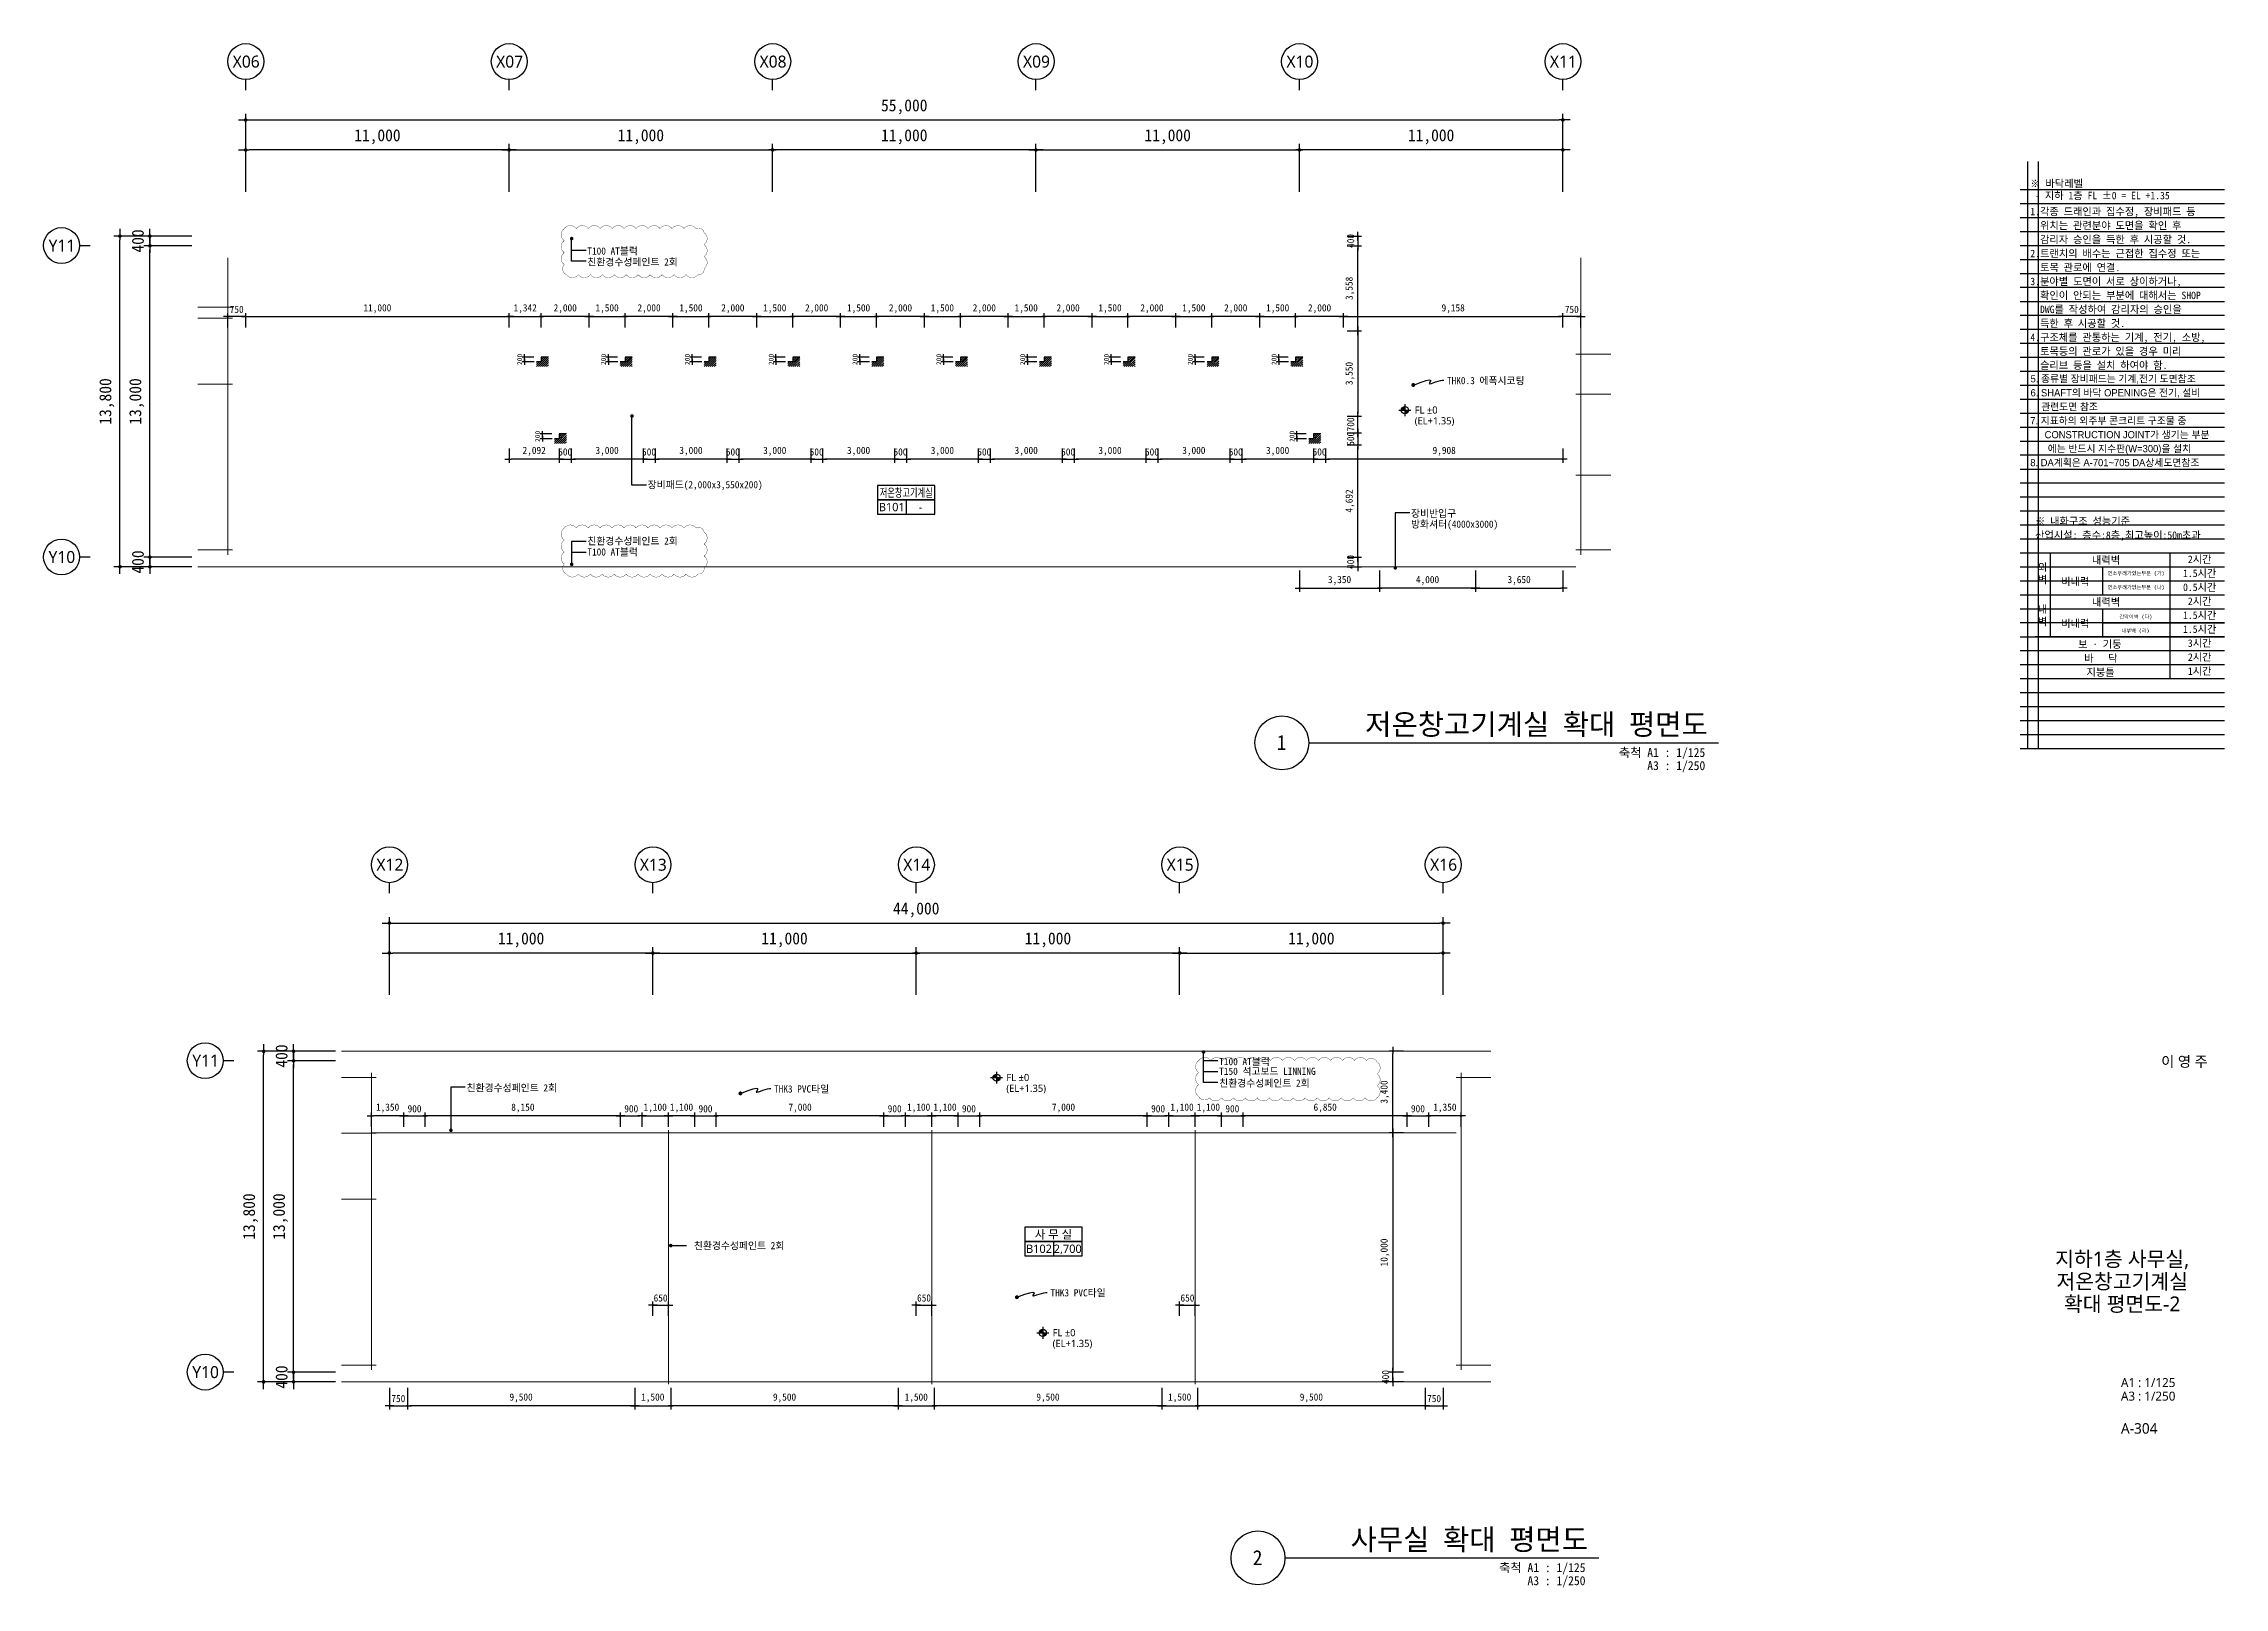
# Model space of a CAD drawing. Header units: inches. Extents: x 3675 to 732988, y -33059 to 70575.
# Drawn here: x 326925 to 417988, y 4384 to 68825 of the extents above; entities that cross this region are included whole.
import ezdxf
from ezdxf.enums import TextEntityAlignment as Align

# ---------------------------------------------------------------- set-up
doc = ezdxf.new("R2010")
doc.units = ezdxf.units.IN
doc.header["$MEASUREMENT"] = 0
doc.linetypes.add('CEN', pattern=[62, 60, -1, 0, -1])
doc.layers.get('0').update_dxf_attribs({"linetype": 'CONTINUOUS'})
for name, color, linetype, lineweight in [('A-AXIS-BUBL', 7, 'CONTINUOUS', 25), ('A-AXIS-LINE', 1, 'CEN', 15), ('A-BORD-TEXT', 3, 'CONTINUOUS', 25), ('A-DIMS', 7, 'CONTINUOUS', 25), ('A-MKXS-LEAD', 7, 'CONTINUOUS', 25), ('A-MKXS-TEXT1', 3, 'CONTINUOUS', 25), ('A-MKXX-NAME', 3, 'CONTINUOUS', 25), ('A-MKXX-SYMB', 7, 'CONTINUOUS', 25), ('A-XXXX-HATC', 8, 'CONTINUOUS', 18), ('A-XXXX-SYMB', 7, 'CONTINUOUS', 25), ('A-XXXX-TXT1', 3, 'CONTINUOUS', 25), ('A-XXXX-TXT2', 3, 'CONTINUOUS', 25), ('REV-202205', 20, 'CONTINUOUS', 25)]:
    doc.layers.add(name, color=color, linetype=linetype, lineweight=lineweight)
doc.layers.add('A-XXXX-NPLT', color=144, linetype='CONTINUOUS', plot=False)
doc.layers.add('T', color=3, linetype='CONTINUOUS')
doc.styles.add('HY울릉도L', font='H2GTRE.TTF')
doc.styles.add('돋움체', font='')
doc.styles.add('돋음', font='')
doc.styles.add('맑은 고딕', font='malgun.ttf')
doc.styles.add('맑은고딕', font='malgun.ttf')
doc.styles.get('돋움체').set_extended_font_data('DotumChe')
doc.styles.get('돋음').set_extended_font_data('Dotum')
doc.dimstyles.new('CDIM', dxfattribs={"dimtxt": 2, "dimasz": 0.6, "dimexe": 1, "dimexo": 1, "dimgap": 1, "dimtad": 1, "dimdec": 0, "dimrnd": 0.5, "dimzin": 0, "dimdsep": 32, "dimlunit": 6, "dimtxsty": 'HY울릉도L', "dimblk1": '_CIDOT', "dimblk2": '_CIDOT', "dimsah": 1, "dimcen": 4.5, "dimclrd": 2, "dimclre": 2, "dimclrt": 7, "dimadec": 0, "dimazin": 0, "dimtfac": 1, "dimtdec": 0, "dimtix": 1, "dimtmove": 2, "dimatfit": 1, "dimldrblk": '_CIDOT', "dimfxl": 1, "dimtolj": 1, "dimtzin": 0, "dimlwd": -1, "dimarcsym": 0})

msp = doc.modelspace()

# ---------------------------------------------------------------- texts
at = {"layer": 'A-BORD-TEXT', "style": '맑은고딕'}
msp.add_text('이 영 주', height=437.5, dxfattribs=at).set_placement((417290.4, 26115.3), align=Align.RIGHT)
for s, p in [('지하1층 사무실,', (413721.9, 18090.6)), ('저온창고기계실', (413721.9, 17153.1)), ('확대 평면도-2', (413721.9, 16215.6))]:
    msp.add_text(s, height=625, dxfattribs=at).set_placement(p, align=Align.MIDDLE_CENTER)
at = {"layer": 'A-MKXS-TEXT1', "style": '돋움체'}
for s, p in [('T100 AT블럭', (349629.5, 60168.5)), ('친환경수성페인트 2회', (349629.5, 59711.3)), ('THK0.3 에폭시코팅', (385524.4, 54759.5)), ('장비패드(2,000x3,550x200)', (352148.6, 50414.3)), ('장비반입구', (384024.2, 49215.8)), ('방화셔터(4000x3000)', (384024.2, 48765.8)), ('T100 AT블럭', (349629.5, 47606.9)), ('친환경수성페인트 2회', (349629.5, 48063.3)), ('T100 AT블럭', (376015.1, 26332.4)), ('T150 석고보드 LINNING', (376015.1, 25928)), ('친환경수성페인트 2회', (376015.1, 25432.4)), ('친환경수성페인트 2회', (344587.8, 25236.3)), ('THK3 PVC타일', (357423.9, 25189.3)), ('THK3 PVC타일', (368970.6, 16679.8))]:
    msp.add_text(s, height=300, dxfattribs=at).set_placement(p, align=Align.MIDDLE_LEFT)
at = {"layer": 'A-MKXX-NAME', "style": '돋움체'}
for s, p in [('※ 바닥레벨', (409884.8, 62826.6)), (' - 지하 1층 FL %%P0 = EL +1.35', (409884.8, 62326.6))]:
    msp.add_text(s, height=312.5, dxfattribs=at).set_placement(p)
at = {"layer": 'A-MKXX-NAME', "style": '맑은고딕', "width": 0.7}
msp.add_text('저온창고기계실', height=350, dxfattribs=at).set_placement((362944.7, 50078.3), align=Align.MIDDLE_CENTER)
at = {"layer": 'A-MKXX-NAME', "style": '맑은고딕'}
for s, p in [('B101', (362340.9, 49478.3)), ('-', (363540.9, 49478.3)), ('사 무 실', (369094.1, 19117.9)), ('B102', (368490.2, 18517.9)), ('2,700', (369690.2, 18517.9))]:
    msp.add_text(s, height=350, dxfattribs=at).set_placement(p, align=Align.MIDDLE_CENTER)
at = {"layer": 'A-XXXX-TXT1', "style": '돋움체'}
for s, p in [('저온창고기계실 확대 평면도', (396415.9, 39708.2)), ('사무실 확대 평면도', (391415.9, 5683.2))]:
    msp.add_text(s, height=875, dxfattribs=at).set_placement(p, align=Align.BOTTOM_RIGHT)
for s, p in [('1', (378617.8, 39650.8)), ('2', (377617.8, 5625.8))]:
    msp.add_text(s, height=625, dxfattribs=at).set_placement(p, align=Align.MIDDLE)
for s, p in [('축척 A1 : 1/125', (396310.5, 39422.2)), ('A3 : 1/250', (396310.5, 38874.9)), ('축척 A1 : 1/125', (391310.5, 5397.2)), ('A3 : 1/250', (391310.5, 4849.9))]:
    msp.add_text(s, height=375, dxfattribs=at).set_placement(p, align=Align.TOP_RIGHT)
at = {"layer": 'A-XXXX-TXT1', "style": '맑은고딕'}
for s, height, p in [('A1 : 1/125', 375, (413668.2, 12746.1)), ('A3 : 1/250', 375, (413668.2, 12179.2)), ('A-304', 437.5, (413668.2, 10799.7))]:
    msp.add_text(s, height=height, dxfattribs=at).set_placement(p)
at = {"layer": 'A-XXXX-TXT2', "ltscale": 0.2, "style": '맑은고딕'}
for s, p in [('X06', (335383.8, 68075.3)), ('X07', (346383.8, 68075.3)), ('X08', (357383.8, 68075.3)), ('X09', (368383.8, 68075.3)), ('X10', (379383.8, 68075.3)), ('X11', (390383.8, 68075.3)), ('Y11', (327688.9, 60395.2)), ('Y10', (327688.9, 47395.2)), ('X12', (341383.8, 34550.3)), ('X13', (352383.8, 34550.3)), ('X14', (363383.8, 34550.3)), ('X15', (374383.8, 34550.3)), ('X16', (385383.8, 34550.3)), ('Y11', (333688.9, 26370.2)), ('Y10', (333688.9, 13370.2))]:
    msp.add_text(s, height=500, dxfattribs=at).set_placement(p, align=Align.MIDDLE_CENTER)
at = {"layer": 'A-XXXX-TXT2'}
for s, height, style, p in [('1.각종 드래인과 집수정, 장비패드 등', 312.5, '돋움체', (409884.8, 61816.2)), ('  위치는 관련분야 도면을 확인 후', 312.5, '돋움체', (409884.8, 61232.8)), ('2.트랜치의 배수는 근접한 집수정 또는', 312.5, '돋움체', (409884.8, 60066.2)), ('  감리자 승인을 득한 후 시공할 것.', 312.5, '돋움체', (409884.8, 60649.5)), ('  토목 관로에 연결.', 312.5, '돋움체', (409884.8, 59482.8)), ('3.분야별 도면이 서로 상이하거나, ', 312.5, '돋움체', (409884.8, 58899.5)), ('  확인이 안되는 부분에 대해서는 SHOP', 312.5, '돋움체', (409884.8, 58316.2)), ('  DWG를 작성하여 감리자의 승인을', 312.5, '돋움체', (409884.8, 57732.8)), ('4.구조체를 관통하는 기계, 전기, 소방,', 312.5, '돋움체', (409884.8, 56566.2)), ('  득한 후 시공할 것.', 312.5, '돋움체', (409884.8, 57149.5)), ('  토목등의 관로가 있을 경우 미리', 312.5, '돋움체', (409884.8, 55982.8)), ('  슬리브 등을 설치 하여야 함.', 312.5, '돋움체', (409884.8, 55399.5)), ('(EL+1.35)', 300, '맑은고딕', (384178.2, 53080.7)), ('FL %%P0', 300, '맑은고딕', (384178.2, 53530.7)), ('산업시설: 층수:8층,최고높이:50m초과', 312.5, '돋움체', (410081.3, 48309.4)), ('※ 내화구조 성능기준', 312.5, '돋움체', (410081.3, 48892.7)), ('FL %%P0', 300, '맑은고딕', (367127.3, 25667.5)), ('(EL+1.35)', 300, '맑은고딕', (367127.3, 25217.5)), ('친환경수성페인트 2회', 300, '돋움체', (354078.5, 18651.1)), ('(EL+1.35)', 300, '맑은고딕', (369057.8, 14566.7)), ('FL %%P0', 300, '맑은고딕', (369057.8, 15016.7))]:
    msp.add_text(s, height=height, dxfattribs=dict(at, style=style)).set_placement(p, align=Align.MIDDLE_LEFT)
at = {"layer": 'A-XXXX-TXT2', "style": '돋움체'}
for s, height, p in [('내력벽', 312.5, (413045.9, 47267.7)), ('2시간', 312.5, (416956.3, 47299)), ('비내력', 312.5, (411764.7, 46371.9)), ('연소우려가있는부분 (가)', 156.25, (414301.3, 46715.6)), ('1.5시간', 312.5, (416956.3, 46715.6)), ('내력벽', 312.5, (413045.9, 45517.7)), ('연소우려가없는부분 (나)', 156.25, (414301.3, 46132.3)), ('0.5시간', 312.5, (416956.3, 46132.3)), ('2시간', 312.5, (416956.3, 45549)), ('비내력', 312.5, (411764.7, 44621.9)), ('간막이벽 (다)', 156.25, (414289.1, 44903.1)), ('1.5시간', 312.5, (416956.3, 44965.6)), ('보 · 기둥', 312.5, (412789.4, 43752.1)), ('내부벽 (라)', 156.25, (414274.2, 44319.8)), ('1.5시간', 312.5, (416956.3, 44382.3)), ('3시간', 312.5, (416956.3, 43799)), ('바   닥', 312.5, (412829, 43168.8)), ('2시간', 312.5, (416956.3, 43215.6)), ('1시간', 312.5, (416956.3, 42632.3)), ('지붕틀', 312.5, (412817.1, 42585.4))]:
    msp.add_text(s, height=height, dxfattribs=at).set_placement(p, align=Align.MIDDLE_CENTER)
at = {"layer": 'A-XXXX-TXT2', "char_height": 312.5, "attachment_point": 5, "style": '맑은 고딕'}
for s, width, insert in [('{\\fDotumChe|b0|i0|c129|p49;외\\P벽}', 996.018, (410393.1, 46689.4)), ('{\\fDotumChe|b0|i0|c129|p49;내\\P벽}', 1000, (410393.8, 44939.4))]:
    msp.add_mtext_dynamic_manual_height_columns(s, width=width, gutter_width=5000, heights=[0], dxfattribs=dict(at, insert=insert))
at = {"layer": 'T', "style": '돋음'}
for s, p in [('5. 종류별 장비패드는 기계,전기 도면참조', (409893.8, 54684.9)), ('6. SHAFT의 바닥 OPENING은 전기, 설비', (409893.8, 54101.6)), ('   관련도면 참조', (410012.4, 53518.3)), ('7. 지표하의 외주부 콘크리트 구조물 중 ', (409881.4, 52934.9)), ('    CONSTRUCTION JOINT가 생기는 부분', (410045.2, 52351.6)), ('에는 반드시 지수판(W=300)을 설치', (410613.1, 51768.3)), ('8. DA계획은 A-701~705 DA상세도면참조 ', (409881.4, 51184.9))]:
    msp.add_text(s, height=300, dxfattribs=at).set_placement(p)

# ---------------------------------------------------------------- blocks, each defined once
blk = doc.blocks.new('_CIDOT')
at = {"color": 0, "linetype": 'ByBlock'}
blk.add_line((2, 0), (-1, 0), dxfattribs=at)
at = {"color": 0, "linetype": 'ByBlock', "const_width": 0.5}
blk.add_lwpolyline([(-0.25, 0, 1), (0.25, 0, 1)], format="xyb", close=True, dxfattribs=at)
blk = doc.blocks.new('*D321')
at = {"layer": 'A-DIMS', "lineweight": -2, "transparency": 16777216}
for p, q in [((335363, 62638), (335363, 64638)), ((346363, 62638), (346363, 64638))]:
    blk.add_line(p, q, dxfattribs=at)
at = {"layer": 'A-DIMS', "transparency": 16777216}
blk.add_line((346213, 64388), (335513, 64388), dxfattribs=at)
at = {"layer": 'A-DIMS', "transparency": 16777216, "xscale": 150, "yscale": 150, "zscale": 150, "rotation": 180}
blk.add_blockref('_CIDOT', (335363, 64388), dxfattribs=at)
at = {"layer": 'A-DIMS', "transparency": 16777216, "xscale": 150, "yscale": 150, "zscale": 150}
blk.add_blockref('_CIDOT', (346363, 64388), dxfattribs=at)
at = {"layer": 'A-DIMS', "color": 3, "transparency": 16777216, "insert": (340863, 64935), "char_height": 500, "attachment_point": 5, "style": '돋움체'}
blk.add_mtext('\\A1;11,000', dxfattribs=at)
blk = doc.blocks.new('*D322')
at = {"layer": 'A-DIMS', "lineweight": -2, "transparency": 16777216}
for p, q in [((335363, 62638), (335363, 65888)), ((390363, 62638), (390363, 65888))]:
    blk.add_line(p, q, dxfattribs=at)
at = {"layer": 'A-DIMS', "transparency": 16777216}
blk.add_line((335513, 65638), (390213, 65638), dxfattribs=at)
at = {"layer": 'A-DIMS', "transparency": 16777216, "xscale": 150, "yscale": 150, "zscale": 150, "rotation": 180}
blk.add_blockref('_CIDOT', (335363, 65638), dxfattribs=at)
at = {"layer": 'A-DIMS', "transparency": 16777216, "xscale": 150, "yscale": 150, "zscale": 150}
blk.add_blockref('_CIDOT', (390363, 65638), dxfattribs=at)
at = {"layer": 'A-DIMS', "color": 3, "transparency": 16777216, "insert": (362863, 66185), "char_height": 500, "attachment_point": 5, "style": '돋움체'}
blk.add_mtext('\\A1;55,000', dxfattribs=at)
blk = doc.blocks.new('*D318')
at = {"layer": 'A-DIMS', "lineweight": -2, "transparency": 16777216}
for p, q in [((346363, 62638), (346363, 64638)), ((357363, 62638), (357363, 64638))]:
    blk.add_line(p, q, dxfattribs=at)
at = {"layer": 'A-DIMS', "transparency": 16777216}
blk.add_line((346513, 64388), (357213, 64388), dxfattribs=at)
at = {"layer": 'A-DIMS', "transparency": 16777216, "xscale": 150, "yscale": 150, "zscale": 150, "rotation": 180}
blk.add_blockref('_CIDOT', (346363, 64388), dxfattribs=at)
at = {"layer": 'A-DIMS', "transparency": 16777216, "xscale": 150, "yscale": 150, "zscale": 150}
blk.add_blockref('_CIDOT', (357363, 64388), dxfattribs=at)
at = {"layer": 'A-DIMS', "color": 3, "transparency": 16777216, "insert": (351863, 64935), "char_height": 500, "attachment_point": 5, "style": '돋움체'}
blk.add_mtext('\\A1;11,000', dxfattribs=at)
blk = doc.blocks.new('*D319')
at = {"layer": 'A-DIMS', "lineweight": -2, "transparency": 16777216}
for p, q in [((368363, 62638), (368363, 64638)), ((379363, 62638), (379363, 64638))]:
    blk.add_line(p, q, dxfattribs=at)
at = {"layer": 'A-DIMS', "transparency": 16777216}
blk.add_line((368513, 64388), (379213, 64388), dxfattribs=at)
at = {"layer": 'A-DIMS', "transparency": 16777216, "xscale": 150, "yscale": 150, "zscale": 150, "rotation": 180}
blk.add_blockref('_CIDOT', (368363, 64388), dxfattribs=at)
at = {"layer": 'A-DIMS', "transparency": 16777216, "xscale": 150, "yscale": 150, "zscale": 150}
blk.add_blockref('_CIDOT', (379363, 64388), dxfattribs=at)
at = {"layer": 'A-DIMS', "color": 3, "transparency": 16777216, "insert": (373863, 64935), "char_height": 500, "attachment_point": 5, "style": '돋움체'}
blk.add_mtext('\\A1;11,000', dxfattribs=at)
blk = doc.blocks.new('*D320')
at = {"layer": 'A-DIMS', "lineweight": -2, "transparency": 16777216}
for p, q in [((357363, 62638), (357363, 64638)), ((368363, 62638), (368363, 64638))]:
    blk.add_line(p, q, dxfattribs=at)
at = {"layer": 'A-DIMS', "transparency": 16777216}
blk.add_line((368213, 64388), (357513, 64388), dxfattribs=at)
at = {"layer": 'A-DIMS', "transparency": 16777216, "xscale": 150, "yscale": 150, "zscale": 150, "rotation": 180}
blk.add_blockref('_CIDOT', (357363, 64388), dxfattribs=at)
at = {"layer": 'A-DIMS', "transparency": 16777216, "xscale": 150, "yscale": 150, "zscale": 150}
blk.add_blockref('_CIDOT', (368363, 64388), dxfattribs=at)
at = {"layer": 'A-DIMS', "color": 3, "transparency": 16777216, "insert": (362863, 64935), "char_height": 500, "attachment_point": 5, "style": '돋움체'}
blk.add_mtext('\\A1;11,000', dxfattribs=at)
blk = doc.blocks.new('*D326')
at = {"layer": 'A-DIMS', "lineweight": -2, "transparency": 16777216}
for p, q in [((341363, 29113), (341363, 31113)), ((352363, 29113), (352363, 31113))]:
    blk.add_line(p, q, dxfattribs=at)
at = {"layer": 'A-DIMS', "transparency": 16777216}
blk.add_line((352213, 30863), (341513, 30863), dxfattribs=at)
at = {"layer": 'A-DIMS', "transparency": 16777216, "xscale": 150, "yscale": 150, "zscale": 150, "rotation": 180}
blk.add_blockref('_CIDOT', (341363, 30863), dxfattribs=at)
at = {"layer": 'A-DIMS', "transparency": 16777216, "xscale": 150, "yscale": 150, "zscale": 150}
blk.add_blockref('_CIDOT', (352363, 30863), dxfattribs=at)
at = {"layer": 'A-DIMS', "color": 3, "transparency": 16777216, "insert": (346863, 31410), "char_height": 500, "attachment_point": 5, "style": '돋움체'}
blk.add_mtext('\\A1;11,000', dxfattribs=at)
blk = doc.blocks.new('*D327')
at = {"layer": 'A-DIMS', "lineweight": -2, "transparency": 16777216}
for p, q in [((341363, 29113), (341363, 32363)), ((385363, 29113), (385363, 32363))]:
    blk.add_line(p, q, dxfattribs=at)
at = {"layer": 'A-DIMS', "transparency": 16777216}
blk.add_line((341513, 32113), (385213, 32113), dxfattribs=at)
at = {"layer": 'A-DIMS', "transparency": 16777216, "xscale": 150, "yscale": 150, "zscale": 150, "rotation": 180}
blk.add_blockref('_CIDOT', (341363, 32113), dxfattribs=at)
at = {"layer": 'A-DIMS', "transparency": 16777216, "xscale": 150, "yscale": 150, "zscale": 150}
blk.add_blockref('_CIDOT', (385363, 32113), dxfattribs=at)
at = {"layer": 'A-DIMS', "color": 3, "transparency": 16777216, "insert": (363363, 32660), "char_height": 500, "attachment_point": 5, "style": '돋움체'}
blk.add_mtext('\\A1;44,000', dxfattribs=at)
blk = doc.blocks.new('*D323')
at = {"layer": 'A-DIMS', "lineweight": -2, "transparency": 16777216}
for p, q in [((352363, 29113), (352363, 31113)), ((363363, 29113), (363363, 31113))]:
    blk.add_line(p, q, dxfattribs=at)
at = {"layer": 'A-DIMS', "transparency": 16777216}
blk.add_line((352513, 30863), (363213, 30863), dxfattribs=at)
at = {"layer": 'A-DIMS', "transparency": 16777216, "xscale": 150, "yscale": 150, "zscale": 150, "rotation": 180}
blk.add_blockref('_CIDOT', (352363, 30863), dxfattribs=at)
at = {"layer": 'A-DIMS', "transparency": 16777216, "xscale": 150, "yscale": 150, "zscale": 150}
blk.add_blockref('_CIDOT', (363363, 30863), dxfattribs=at)
at = {"layer": 'A-DIMS', "color": 3, "transparency": 16777216, "insert": (357863, 31410), "char_height": 500, "attachment_point": 5, "style": '돋움체'}
blk.add_mtext('\\A1;11,000', dxfattribs=at)
blk = doc.blocks.new('*D324')
at = {"layer": 'A-DIMS', "lineweight": -2, "transparency": 16777216}
for p, q in [((374363, 29113), (374363, 31113)), ((385363, 29113), (385363, 31113))]:
    blk.add_line(p, q, dxfattribs=at)
at = {"layer": 'A-DIMS', "transparency": 16777216}
blk.add_line((374513, 30863), (385213, 30863), dxfattribs=at)
at = {"layer": 'A-DIMS', "transparency": 16777216, "xscale": 150, "yscale": 150, "zscale": 150, "rotation": 180}
blk.add_blockref('_CIDOT', (374363, 30863), dxfattribs=at)
at = {"layer": 'A-DIMS', "transparency": 16777216, "xscale": 150, "yscale": 150, "zscale": 150}
blk.add_blockref('_CIDOT', (385363, 30863), dxfattribs=at)
at = {"layer": 'A-DIMS', "color": 3, "transparency": 16777216, "insert": (379863, 31410), "char_height": 500, "attachment_point": 5, "style": '돋움체'}
blk.add_mtext('\\A1;11,000', dxfattribs=at)
blk = doc.blocks.new('*D325')
at = {"layer": 'A-DIMS', "lineweight": -2, "transparency": 16777216}
for p, q in [((363363, 29113), (363363, 31113)), ((374363, 29113), (374363, 31113))]:
    blk.add_line(p, q, dxfattribs=at)
at = {"layer": 'A-DIMS', "transparency": 16777216}
blk.add_line((374213, 30863), (363513, 30863), dxfattribs=at)
at = {"layer": 'A-DIMS', "transparency": 16777216, "xscale": 150, "yscale": 150, "zscale": 150, "rotation": 180}
blk.add_blockref('_CIDOT', (363363, 30863), dxfattribs=at)
at = {"layer": 'A-DIMS', "transparency": 16777216, "xscale": 150, "yscale": 150, "zscale": 150}
blk.add_blockref('_CIDOT', (374363, 30863), dxfattribs=at)
at = {"layer": 'A-DIMS', "color": 3, "transparency": 16777216, "insert": (368863, 31410), "char_height": 500, "attachment_point": 5, "style": '돋움체'}
blk.add_mtext('\\A1;11,000', dxfattribs=at)
blk = doc.blocks.new('*D328')
at = {"layer": 'A-DIMS', "lineweight": -2, "transparency": 16777216}
for p, q in [((379363, 62638), (379363, 64638)), ((390363, 62638), (390363, 64638))]:
    blk.add_line(p, q, dxfattribs=at)
at = {"layer": 'A-DIMS', "transparency": 16777216}
blk.add_line((390213, 64388), (379513, 64388), dxfattribs=at)
at = {"layer": 'A-DIMS', "transparency": 16777216, "xscale": 150, "yscale": 150, "zscale": 150, "rotation": 180}
blk.add_blockref('_CIDOT', (379363, 64388), dxfattribs=at)
at = {"layer": 'A-DIMS', "transparency": 16777216, "xscale": 150, "yscale": 150, "zscale": 150}
blk.add_blockref('_CIDOT', (390363, 64388), dxfattribs=at)
at = {"layer": 'A-DIMS', "color": 3, "transparency": 16777216, "insert": (384863, 64935), "char_height": 500, "attachment_point": 5, "style": '돋움체'}
blk.add_mtext('\\A1;11,000', dxfattribs=at)
blk = doc.blocks.new('*D331')
at = {"layer": 'A-DIMS', "lineweight": -2, "transparency": 16777216}
for p, q in [((333113, 60788), (329863, 60788)), ((333113, 46988), (329863, 46988))]:
    blk.add_line(p, q, dxfattribs=at)
at = {"layer": 'A-DIMS', "transparency": 16777216}
blk.add_line((330113, 47138), (330113, 60638), dxfattribs=at)
at = {"layer": 'A-DIMS', "transparency": 16777216, "xscale": 150, "yscale": 150, "zscale": 150}
for p, rotation in [((330113, 60788), 90), ((330113, 46988), 270)]:
    blk.add_blockref('_CIDOT', p, dxfattribs=dict(at, rotation=rotation))
at = {"layer": 'A-DIMS', "color": 3, "transparency": 16777216, "insert": (329565, 53888), "char_height": 500, "attachment_point": 5, "rotation": 90, "style": '돋움체'}
blk.add_mtext('\\A1;13,800', dxfattribs=at)
blk = doc.blocks.new('*D330')
at = {"layer": 'A-DIMS', "lineweight": -2, "transparency": 16777216}
for p, q in [((333113, 60388), (331113, 60388)), ((333113, 47388), (331113, 47388))]:
    blk.add_line(p, q, dxfattribs=at)
at = {"layer": 'A-DIMS', "transparency": 16777216}
blk.add_line((331363, 47538), (331363, 60238), dxfattribs=at)
at = {"layer": 'A-DIMS', "transparency": 16777216, "xscale": 150, "yscale": 150, "zscale": 150}
for p, rotation in [((331363, 60388), 90), ((331363, 47388), 270)]:
    blk.add_blockref('_CIDOT', p, dxfattribs=dict(at, rotation=rotation))
at = {"layer": 'A-DIMS', "color": 3, "transparency": 16777216, "insert": (330815, 53888), "char_height": 500, "attachment_point": 5, "rotation": 90, "style": '돋움체'}
blk.add_mtext('\\A1;13,000', dxfattribs=at)
blk = doc.blocks.new('*D332')
at = {"layer": 'A-DIMS', "transparency": 16777216}
for p, q in [((331363, 60938), (331363, 61088)), ((331363, 60788), (331363, 60388)), ((331363, 60238), (331363, 60088))]:
    blk.add_line(p, q, dxfattribs=at)
at = {"layer": 'A-DIMS', "lineweight": -2, "transparency": 16777216}
for p, q in [((333113, 60788), (331113, 60788)), ((333113, 60388), (331113, 60388))]:
    blk.add_line(p, q, dxfattribs=at)
at = {"layer": 'A-DIMS', "transparency": 16777216, "xscale": 150, "yscale": 150, "zscale": 150}
for p, rotation in [((331363, 60788), 270), ((331363, 60388), 90)]:
    blk.add_blockref('_CIDOT', p, dxfattribs=dict(at, rotation=rotation))
at = {"layer": 'A-DIMS', "color": 3, "transparency": 16777216, "insert": (330862, 60588), "char_height": 500, "attachment_point": 5, "rotation": 90, "style": '돋움체'}
blk.add_mtext('\\A1;400', dxfattribs=at)
blk = doc.blocks.new('*D333')
at = {"layer": 'A-DIMS', "lineweight": -2, "transparency": 16777216}
for p, q in [((333113, 47388), (331113, 47388)), ((333113, 46988), (331113, 46988))]:
    blk.add_line(p, q, dxfattribs=at)
at = {"layer": 'A-DIMS', "transparency": 16777216}
for p, q in [((331363, 47538), (331363, 47688)), ((331363, 47388), (331363, 46988)), ((331363, 46838), (331363, 46688))]:
    blk.add_line(p, q, dxfattribs=at)
at = {"layer": 'A-DIMS', "transparency": 16777216, "xscale": 150, "yscale": 150, "zscale": 150}
for p, rotation in [((331363, 47388), 270), ((331363, 46988), 90)]:
    blk.add_blockref('_CIDOT', p, dxfattribs=dict(at, rotation=rotation))
at = {"layer": 'A-DIMS', "color": 3, "transparency": 16777216, "insert": (330862, 47188), "char_height": 500, "attachment_point": 5, "rotation": 90, "style": '돋움체'}
blk.add_mtext('\\A1;400', dxfattribs=at)
blk = doc.blocks.new('*D335')
at = {"layer": 'A-DIMS', "lineweight": -2, "transparency": 16777216}
for p, q in [((339113, 26763), (335863, 26763)), ((339113, 12963), (335863, 12963))]:
    blk.add_line(p, q, dxfattribs=at)
at = {"layer": 'A-DIMS', "transparency": 16777216}
blk.add_line((336113, 13113), (336113, 26613), dxfattribs=at)
at = {"layer": 'A-DIMS', "transparency": 16777216, "xscale": 150, "yscale": 150, "zscale": 150}
for p, rotation in [((336113, 26763), 90), ((336113, 12963), 270)]:
    blk.add_blockref('_CIDOT', p, dxfattribs=dict(at, rotation=rotation))
at = {"layer": 'A-DIMS', "color": 3, "transparency": 16777216, "insert": (335565, 19863), "char_height": 500, "attachment_point": 5, "rotation": 90, "style": '돋움체'}
blk.add_mtext('\\A1;13,800', dxfattribs=at)
blk = doc.blocks.new('*D334')
at = {"layer": 'A-DIMS', "lineweight": -2, "transparency": 16777216}
for p, q in [((339113, 26363), (337113, 26363)), ((339113, 13363), (337113, 13363))]:
    blk.add_line(p, q, dxfattribs=at)
at = {"layer": 'A-DIMS', "transparency": 16777216}
blk.add_line((337363, 13513), (337363, 26213), dxfattribs=at)
at = {"layer": 'A-DIMS', "transparency": 16777216, "xscale": 150, "yscale": 150, "zscale": 150}
for p, rotation in [((337363, 26363), 90), ((337363, 13363), 270)]:
    blk.add_blockref('_CIDOT', p, dxfattribs=dict(at, rotation=rotation))
at = {"layer": 'A-DIMS', "color": 3, "transparency": 16777216, "insert": (336815, 19863), "char_height": 500, "attachment_point": 5, "rotation": 90, "style": '돋움체'}
blk.add_mtext('\\A1;13,000', dxfattribs=at)
blk = doc.blocks.new('*D336')
at = {"layer": 'A-DIMS', "lineweight": -2, "transparency": 16777216}
for p, q in [((339113, 26763), (337113, 26763)), ((339113, 26363), (337113, 26363))]:
    blk.add_line(p, q, dxfattribs=at)
at = {"layer": 'A-DIMS', "transparency": 16777216}
for p, q in [((337363, 26913), (337363, 27063)), ((337363, 26763), (337363, 26363)), ((337363, 26213), (337363, 26063))]:
    blk.add_line(p, q, dxfattribs=at)
at = {"layer": 'A-DIMS', "transparency": 16777216, "xscale": 150, "yscale": 150, "zscale": 150}
for p, rotation in [((337363, 26763), 270), ((337363, 26363), 90)]:
    blk.add_blockref('_CIDOT', p, dxfattribs=dict(at, rotation=rotation))
at = {"layer": 'A-DIMS', "color": 3, "transparency": 16777216, "insert": (336862, 26563), "char_height": 500, "attachment_point": 5, "rotation": 90, "style": '돋움체'}
blk.add_mtext('\\A1;400', dxfattribs=at)
blk = doc.blocks.new('*D337')
at = {"layer": 'A-DIMS', "transparency": 16777216}
for p, q in [((337363, 13513), (337363, 13663)), ((337363, 13363), (337363, 12963)), ((337363, 12813), (337363, 12663))]:
    blk.add_line(p, q, dxfattribs=at)
at = {"layer": 'A-DIMS', "lineweight": -2, "transparency": 16777216}
for p, q in [((339113, 13363), (337113, 13363)), ((339113, 12963), (337113, 12963))]:
    blk.add_line(p, q, dxfattribs=at)
at = {"layer": 'A-DIMS', "transparency": 16777216, "xscale": 150, "yscale": 150, "zscale": 150}
for p, rotation in [((337363, 13363), 270), ((337363, 12963), 90)]:
    blk.add_blockref('_CIDOT', p, dxfattribs=dict(at, rotation=rotation))
at = {"layer": 'A-DIMS', "color": 3, "transparency": 16777216, "insert": (336862, 13163), "char_height": 500, "attachment_point": 5, "rotation": 90, "style": '돋움체'}
blk.add_mtext('\\A1;400', dxfattribs=at)
blk = doc.blocks.new('*D353')
at = {"layer": 'A-DIMS', "lineweight": -2, "transparency": 16777216}
for p, q in [((346363, 56980), (346363, 57580)), ((347705, 56980), (347705, 57580))]:
    blk.add_line(p, q, dxfattribs=at)
at = {"layer": 'A-DIMS', "transparency": 16777216}
blk.add_line((346453, 57430), (347615, 57430), dxfattribs=at)
at = {"layer": 'A-DIMS', "transparency": 16777216, "xscale": 90, "yscale": 90, "zscale": 90, "rotation": 180}
blk.add_blockref('_CIDOT', (346363, 57430), dxfattribs=at)
at = {"layer": 'A-DIMS', "transparency": 16777216, "xscale": 90, "yscale": 90, "zscale": 90}
blk.add_blockref('_CIDOT', (347705, 57430), dxfattribs=at)
at = {"layer": 'A-DIMS', "color": 3, "transparency": 16777216, "insert": (347034, 57758), "char_height": 300, "attachment_point": 5, "style": '돋움체'}
blk.add_mtext('\\A1;1,342', dxfattribs=at)
blk = doc.blocks.new('*D348')
at = {"layer": 'A-DIMS', "lineweight": -2, "transparency": 16777216}
for p, q in [((347705, 56980), (347705, 57580)), ((349705, 56980), (349705, 57580))]:
    blk.add_line(p, q, dxfattribs=at)
at = {"layer": 'A-DIMS', "transparency": 16777216}
blk.add_line((349615, 57430), (347795, 57430), dxfattribs=at)
at = {"layer": 'A-DIMS', "transparency": 16777216, "xscale": 90, "yscale": 90, "zscale": 90, "rotation": 180}
blk.add_blockref('_CIDOT', (347705, 57430), dxfattribs=at)
at = {"layer": 'A-DIMS', "transparency": 16777216, "xscale": 90, "yscale": 90, "zscale": 90}
blk.add_blockref('_CIDOT', (349705, 57430), dxfattribs=at)
at = {"layer": 'A-DIMS', "color": 3, "transparency": 16777216, "insert": (348705, 57758), "char_height": 300, "attachment_point": 5, "style": '돋움체'}
blk.add_mtext('\\A1;2,000', dxfattribs=at)
blk = doc.blocks.new('*D349')
at = {"layer": 'A-DIMS', "lineweight": -2, "transparency": 16777216}
for p, q in [((349705, 56980), (349705, 57580)), ((351205, 56980), (351205, 57580))]:
    blk.add_line(p, q, dxfattribs=at)
at = {"layer": 'A-DIMS', "transparency": 16777216}
blk.add_line((349795, 57430), (351115, 57430), dxfattribs=at)
at = {"layer": 'A-DIMS', "transparency": 16777216, "xscale": 90, "yscale": 90, "zscale": 90, "rotation": 180}
blk.add_blockref('_CIDOT', (349705, 57430), dxfattribs=at)
at = {"layer": 'A-DIMS', "transparency": 16777216, "xscale": 90, "yscale": 90, "zscale": 90}
blk.add_blockref('_CIDOT', (351205, 57430), dxfattribs=at)
at = {"layer": 'A-DIMS', "color": 3, "transparency": 16777216, "insert": (350455, 57758), "char_height": 300, "attachment_point": 5, "style": '돋움체'}
blk.add_mtext('\\A1;1,500', dxfattribs=at)
blk = doc.blocks.new('*D350')
at = {"layer": 'A-DIMS', "lineweight": -2, "transparency": 16777216}
for p, q in [((351205, 56980), (351205, 57580)), ((353205, 56980), (353205, 57580))]:
    blk.add_line(p, q, dxfattribs=at)
at = {"layer": 'A-DIMS', "transparency": 16777216}
blk.add_line((353115, 57430), (351295, 57430), dxfattribs=at)
at = {"layer": 'A-DIMS', "transparency": 16777216, "xscale": 90, "yscale": 90, "zscale": 90, "rotation": 180}
blk.add_blockref('_CIDOT', (351205, 57430), dxfattribs=at)
at = {"layer": 'A-DIMS', "transparency": 16777216, "xscale": 90, "yscale": 90, "zscale": 90}
blk.add_blockref('_CIDOT', (353205, 57430), dxfattribs=at)
at = {"layer": 'A-DIMS', "color": 3, "transparency": 16777216, "insert": (352205, 57758), "char_height": 300, "attachment_point": 5, "style": '돋움체'}
blk.add_mtext('\\A1;2,000', dxfattribs=at)
blk = doc.blocks.new('*D351')
at = {"layer": 'A-DIMS', "lineweight": -2, "transparency": 16777216}
for p, q in [((353205, 56980), (353205, 57580)), ((354705, 56980), (354705, 57580))]:
    blk.add_line(p, q, dxfattribs=at)
at = {"layer": 'A-DIMS', "transparency": 16777216}
blk.add_line((353295, 57430), (354615, 57430), dxfattribs=at)
at = {"layer": 'A-DIMS', "transparency": 16777216, "xscale": 90, "yscale": 90, "zscale": 90, "rotation": 180}
blk.add_blockref('_CIDOT', (353205, 57430), dxfattribs=at)
at = {"layer": 'A-DIMS', "transparency": 16777216, "xscale": 90, "yscale": 90, "zscale": 90}
blk.add_blockref('_CIDOT', (354705, 57430), dxfattribs=at)
at = {"layer": 'A-DIMS', "color": 3, "transparency": 16777216, "insert": (353955, 57758), "char_height": 300, "attachment_point": 5, "style": '돋움체'}
blk.add_mtext('\\A1;1,500', dxfattribs=at)
blk = doc.blocks.new('*D352')
at = {"layer": 'A-DIMS', "lineweight": -2, "transparency": 16777216}
for p, q in [((354705, 56980), (354705, 57580)), ((356705, 56980), (356705, 57580))]:
    blk.add_line(p, q, dxfattribs=at)
at = {"layer": 'A-DIMS', "transparency": 16777216}
blk.add_line((356615, 57430), (354795, 57430), dxfattribs=at)
at = {"layer": 'A-DIMS', "transparency": 16777216, "xscale": 90, "yscale": 90, "zscale": 90, "rotation": 180}
blk.add_blockref('_CIDOT', (354705, 57430), dxfattribs=at)
at = {"layer": 'A-DIMS', "transparency": 16777216, "xscale": 90, "yscale": 90, "zscale": 90}
blk.add_blockref('_CIDOT', (356705, 57430), dxfattribs=at)
at = {"layer": 'A-DIMS', "color": 3, "transparency": 16777216, "insert": (355705, 57758), "char_height": 300, "attachment_point": 5, "style": '돋움체'}
blk.add_mtext('\\A1;2,000', dxfattribs=at)
blk = doc.blocks.new('*D346')
at = {"layer": 'A-DIMS', "lineweight": -2, "transparency": 16777216}
for p, q in [((381205, 56980), (381205, 57580)), ((390363, 56980), (390363, 57580))]:
    blk.add_line(p, q, dxfattribs=at)
at = {"layer": 'A-DIMS', "transparency": 16777216}
blk.add_line((381295, 57430), (390273, 57430), dxfattribs=at)
at = {"layer": 'A-DIMS', "transparency": 16777216, "xscale": 90, "yscale": 90, "zscale": 90, "rotation": 180}
blk.add_blockref('_CIDOT', (381205, 57430), dxfattribs=at)
at = {"layer": 'A-DIMS', "transparency": 16777216, "xscale": 90, "yscale": 90, "zscale": 90}
blk.add_blockref('_CIDOT', (390363, 57430), dxfattribs=at)
at = {"layer": 'A-DIMS', "color": 3, "transparency": 16777216, "insert": (385784, 57758), "char_height": 300, "attachment_point": 5, "style": '돋움체'}
blk.add_mtext('\\A1;9,158', dxfattribs=at)
blk = doc.blocks.new('*D347')
at = {"layer": 'A-DIMS', "transparency": 16777216}
for p, q in [((390273, 57430), (390183, 57430)), ((391113, 57430), (390363, 57430)), ((391203, 57430), (391293, 57430))]:
    blk.add_line(p, q, dxfattribs=at)
at = {"layer": 'A-DIMS', "lineweight": -2, "transparency": 16777216}
for p, q in [((390363, 56980), (390363, 57580)), ((391113, 56980), (391113, 57580))]:
    blk.add_line(p, q, dxfattribs=at)
at = {"layer": 'A-DIMS', "transparency": 16777216, "xscale": 90, "yscale": 90, "zscale": 90}
blk.add_blockref('_CIDOT', (390363, 57430), dxfattribs=at)
at = {"layer": 'A-DIMS', "transparency": 16777216, "xscale": 90, "yscale": 90, "zscale": 90, "rotation": 180}
blk.add_blockref('_CIDOT', (391113, 57430), dxfattribs=at)
at = {"layer": 'A-DIMS', "color": 3, "transparency": 16777216, "insert": (390738, 57730), "char_height": 300, "attachment_point": 5, "style": '돋움체'}
blk.add_mtext('\\A1;750', dxfattribs=at)
blk = doc.blocks.new('*D360')
at = {"layer": 'A-DIMS', "lineweight": -2, "transparency": 16777216}
for p, q in [((335363, 56980), (335363, 57580)), ((346363, 56980), (346363, 57580))]:
    blk.add_line(p, q, dxfattribs=at)
at = {"layer": 'A-DIMS', "transparency": 16777216}
blk.add_line((335453, 57430), (346273, 57430), dxfattribs=at)
at = {"layer": 'A-DIMS', "transparency": 16777216, "xscale": 90, "yscale": 90, "zscale": 90, "rotation": 180}
blk.add_blockref('_CIDOT', (335363, 57430), dxfattribs=at)
at = {"layer": 'A-DIMS', "transparency": 16777216, "xscale": 90, "yscale": 90, "zscale": 90}
blk.add_blockref('_CIDOT', (346363, 57430), dxfattribs=at)
at = {"layer": 'A-DIMS', "color": 3, "transparency": 16777216, "insert": (340863, 57758), "char_height": 300, "attachment_point": 5, "style": '돋움체'}
blk.add_mtext('\\A1;11,000', dxfattribs=at)
blk = doc.blocks.new('*D361')
at = {"layer": 'A-DIMS', "transparency": 16777216}
for p, q in [((334523, 57430), (334433, 57430)), ((335363, 57430), (334613, 57430)), ((335453, 57430), (335543, 57430))]:
    blk.add_line(p, q, dxfattribs=at)
at = {"layer": 'A-DIMS', "lineweight": -2, "transparency": 16777216}
for p, q in [((334613, 56980), (334613, 57580)), ((335363, 56980), (335363, 57580))]:
    blk.add_line(p, q, dxfattribs=at)
at = {"layer": 'A-DIMS', "transparency": 16777216, "xscale": 90, "yscale": 90, "zscale": 90}
blk.add_blockref('_CIDOT', (334613, 57430), dxfattribs=at)
at = {"layer": 'A-DIMS', "transparency": 16777216, "xscale": 90, "yscale": 90, "zscale": 90, "rotation": 180}
blk.add_blockref('_CIDOT', (335363, 57430), dxfattribs=at)
at = {"layer": 'A-DIMS', "color": 3, "transparency": 16777216, "insert": (334988, 57730), "char_height": 300, "attachment_point": 5, "style": '돋움체'}
blk.add_mtext('\\A1;750', dxfattribs=at)
blk = doc.blocks.new('*D363')
at = {"layer": 'A-DIMS', "lineweight": -2, "transparency": 16777216}
for p, q in [((340613, 23613), (340613, 24213)), ((341963, 23613), (341963, 24213))]:
    blk.add_line(p, q, dxfattribs=at)
at = {"layer": 'A-DIMS', "transparency": 16777216}
blk.add_line((341873, 24063), (340703, 24063), dxfattribs=at)
at = {"layer": 'A-DIMS', "transparency": 16777216, "xscale": 90, "yscale": 90, "zscale": 90, "rotation": 180}
blk.add_blockref('_CIDOT', (340613, 24063), dxfattribs=at)
at = {"layer": 'A-DIMS', "transparency": 16777216, "xscale": 90, "yscale": 90, "zscale": 90}
blk.add_blockref('_CIDOT', (341963, 24063), dxfattribs=at)
at = {"layer": 'A-DIMS', "color": 3, "transparency": 16777216, "insert": (341288, 24391), "char_height": 300, "attachment_point": 5, "style": '돋움체'}
blk.add_mtext('\\A1;1,350', dxfattribs=at)
blk = doc.blocks.new('*D364')
at = {"layer": 'A-DIMS', "lineweight": -2, "transparency": 16777216}
for p, q in [((341963, 23613), (341963, 24213)), ((342863, 23613), (342863, 24213))]:
    blk.add_line(p, q, dxfattribs=at)
at = {"layer": 'A-DIMS', "transparency": 16777216}
blk.add_line((342053, 24063), (342773, 24063), dxfattribs=at)
at = {"layer": 'A-DIMS', "transparency": 16777216, "xscale": 90, "yscale": 90, "zscale": 90, "rotation": 180}
blk.add_blockref('_CIDOT', (341963, 24063), dxfattribs=at)
at = {"layer": 'A-DIMS', "transparency": 16777216, "xscale": 90, "yscale": 90, "zscale": 90}
blk.add_blockref('_CIDOT', (342863, 24063), dxfattribs=at)
at = {"layer": 'A-DIMS', "color": 3, "transparency": 16777216, "insert": (342413, 24363), "char_height": 300, "attachment_point": 5, "style": '돋움체'}
blk.add_mtext('\\A1;900', dxfattribs=at)
blk = doc.blocks.new('*D365')
at = {"layer": 'A-DIMS', "lineweight": -2, "transparency": 16777216}
for p, q in [((342863, 23613), (342863, 24213)), ((351013, 23613), (351013, 24213))]:
    blk.add_line(p, q, dxfattribs=at)
at = {"layer": 'A-DIMS', "transparency": 16777216}
blk.add_line((350923, 24063), (342953, 24063), dxfattribs=at)
at = {"layer": 'A-DIMS', "transparency": 16777216, "xscale": 90, "yscale": 90, "zscale": 90, "rotation": 180}
blk.add_blockref('_CIDOT', (342863, 24063), dxfattribs=at)
at = {"layer": 'A-DIMS', "transparency": 16777216, "xscale": 90, "yscale": 90, "zscale": 90}
blk.add_blockref('_CIDOT', (351013, 24063), dxfattribs=at)
at = {"layer": 'A-DIMS', "color": 3, "transparency": 16777216, "insert": (346938, 24391), "char_height": 300, "attachment_point": 5, "style": '돋움체'}
blk.add_mtext('\\A1;8,150', dxfattribs=at)
blk = doc.blocks.new('*D366')
at = {"layer": 'A-DIMS', "transparency": 16777216}
for p, q in [((352923, 24063), (352833, 24063)), ((354113, 24063), (353013, 24063)), ((354203, 24063), (354293, 24063))]:
    blk.add_line(p, q, dxfattribs=at)
at = {"layer": 'A-DIMS', "lineweight": -2, "transparency": 16777216}
for p, q in [((353013, 23613), (353013, 24213)), ((354113, 23613), (354113, 24213))]:
    blk.add_line(p, q, dxfattribs=at)
at = {"layer": 'A-DIMS', "transparency": 16777216, "xscale": 90, "yscale": 90, "zscale": 90}
blk.add_blockref('_CIDOT', (353013, 24063), dxfattribs=at)
at = {"layer": 'A-DIMS', "transparency": 16777216, "xscale": 90, "yscale": 90, "zscale": 90, "rotation": 180}
blk.add_blockref('_CIDOT', (354113, 24063), dxfattribs=at)
at = {"layer": 'A-DIMS', "color": 3, "transparency": 16777216, "insert": (353563, 24391), "char_height": 300, "attachment_point": 5, "style": '돋움체'}
blk.add_mtext('\\A1;1,100', dxfattribs=at)
blk = doc.blocks.new('*D367')
at = {"layer": 'A-DIMS', "lineweight": -2, "transparency": 16777216}
for p, q in [((354113, 23613), (354113, 24213)), ((355013, 23613), (355013, 24213))]:
    blk.add_line(p, q, dxfattribs=at)
at = {"layer": 'A-DIMS', "transparency": 16777216}
blk.add_line((354203, 24063), (354923, 24063), dxfattribs=at)
at = {"layer": 'A-DIMS', "transparency": 16777216, "xscale": 90, "yscale": 90, "zscale": 90, "rotation": 180}
blk.add_blockref('_CIDOT', (354113, 24063), dxfattribs=at)
at = {"layer": 'A-DIMS', "transparency": 16777216, "xscale": 90, "yscale": 90, "zscale": 90}
blk.add_blockref('_CIDOT', (355013, 24063), dxfattribs=at)
at = {"layer": 'A-DIMS', "color": 3, "transparency": 16777216, "insert": (354563, 24363), "char_height": 300, "attachment_point": 5, "style": '돋움체'}
blk.add_mtext('\\A1;900', dxfattribs=at)
blk = doc.blocks.new('*D369')
at = {"layer": 'A-DIMS', "lineweight": -2, "transparency": 16777216}
for p, q in [((355013, 23613), (355013, 24213)), ((362013, 23613), (362013, 24213))]:
    blk.add_line(p, q, dxfattribs=at)
at = {"layer": 'A-DIMS', "transparency": 16777216}
blk.add_line((361923, 24063), (355103, 24063), dxfattribs=at)
at = {"layer": 'A-DIMS', "transparency": 16777216, "xscale": 90, "yscale": 90, "zscale": 90, "rotation": 180}
blk.add_blockref('_CIDOT', (355013, 24063), dxfattribs=at)
at = {"layer": 'A-DIMS', "transparency": 16777216, "xscale": 90, "yscale": 90, "zscale": 90}
blk.add_blockref('_CIDOT', (362013, 24063), dxfattribs=at)
at = {"layer": 'A-DIMS', "color": 3, "transparency": 16777216, "insert": (358513, 24391), "char_height": 300, "attachment_point": 5, "style": '돋움체'}
blk.add_mtext('\\A1;7,000', dxfattribs=at)
blk = doc.blocks.new('*D368')
at = {"layer": 'A-DIMS', "lineweight": -2, "transparency": 16777216}
for p, q in [((362013, 23613), (362013, 24213)), ((362913, 23613), (362913, 24213))]:
    blk.add_line(p, q, dxfattribs=at)
at = {"layer": 'A-DIMS', "transparency": 16777216}
blk.add_line((362103, 24063), (362823, 24063), dxfattribs=at)
at = {"layer": 'A-DIMS', "transparency": 16777216, "xscale": 90, "yscale": 90, "zscale": 90, "rotation": 180}
blk.add_blockref('_CIDOT', (362013, 24063), dxfattribs=at)
at = {"layer": 'A-DIMS', "transparency": 16777216, "xscale": 90, "yscale": 90, "zscale": 90}
blk.add_blockref('_CIDOT', (362913, 24063), dxfattribs=at)
at = {"layer": 'A-DIMS', "color": 3, "transparency": 16777216, "insert": (362463, 24363), "char_height": 300, "attachment_point": 5, "style": '돋움체'}
blk.add_mtext('\\A1;900', dxfattribs=at)
blk = doc.blocks.new('*D371')
at = {"layer": 'A-DIMS', "transparency": 16777216}
for p, q in [((363923, 24063), (363833, 24063)), ((365113, 24063), (364013, 24063)), ((365203, 24063), (365293, 24063))]:
    blk.add_line(p, q, dxfattribs=at)
at = {"layer": 'A-DIMS', "lineweight": -2, "transparency": 16777216}
for p, q in [((364013, 23613), (364013, 24213)), ((365113, 23613), (365113, 24213))]:
    blk.add_line(p, q, dxfattribs=at)
at = {"layer": 'A-DIMS', "transparency": 16777216, "xscale": 90, "yscale": 90, "zscale": 90}
blk.add_blockref('_CIDOT', (364013, 24063), dxfattribs=at)
at = {"layer": 'A-DIMS', "transparency": 16777216, "xscale": 90, "yscale": 90, "zscale": 90, "rotation": 180}
blk.add_blockref('_CIDOT', (365113, 24063), dxfattribs=at)
at = {"layer": 'A-DIMS', "color": 3, "transparency": 16777216, "insert": (364563, 24391), "char_height": 300, "attachment_point": 5, "style": '돋움체'}
blk.add_mtext('\\A1;1,100', dxfattribs=at)
blk = doc.blocks.new('*D370')
at = {"layer": 'A-DIMS', "lineweight": -2, "transparency": 16777216}
for p, q in [((365113, 23613), (365113, 24213)), ((366013, 23613), (366013, 24213))]:
    blk.add_line(p, q, dxfattribs=at)
at = {"layer": 'A-DIMS', "transparency": 16777216}
blk.add_line((365203, 24063), (365923, 24063), dxfattribs=at)
at = {"layer": 'A-DIMS', "transparency": 16777216, "xscale": 90, "yscale": 90, "zscale": 90, "rotation": 180}
blk.add_blockref('_CIDOT', (365113, 24063), dxfattribs=at)
at = {"layer": 'A-DIMS', "transparency": 16777216, "xscale": 90, "yscale": 90, "zscale": 90}
blk.add_blockref('_CIDOT', (366013, 24063), dxfattribs=at)
at = {"layer": 'A-DIMS', "color": 3, "transparency": 16777216, "insert": (365563, 24363), "char_height": 300, "attachment_point": 5, "style": '돋움체'}
blk.add_mtext('\\A1;900', dxfattribs=at)
blk = doc.blocks.new('*D373')
at = {"layer": 'A-DIMS', "lineweight": -2, "transparency": 16777216}
for p, q in [((366013, 23613), (366013, 24213)), ((373013, 23613), (373013, 24213))]:
    blk.add_line(p, q, dxfattribs=at)
at = {"layer": 'A-DIMS', "transparency": 16777216}
blk.add_line((372923, 24063), (366103, 24063), dxfattribs=at)
at = {"layer": 'A-DIMS', "transparency": 16777216, "xscale": 90, "yscale": 90, "zscale": 90, "rotation": 180}
blk.add_blockref('_CIDOT', (366013, 24063), dxfattribs=at)
at = {"layer": 'A-DIMS', "transparency": 16777216, "xscale": 90, "yscale": 90, "zscale": 90}
blk.add_blockref('_CIDOT', (373013, 24063), dxfattribs=at)
at = {"layer": 'A-DIMS', "color": 3, "transparency": 16777216, "insert": (369513, 24391), "char_height": 300, "attachment_point": 5, "style": '돋움체'}
blk.add_mtext('\\A1;7,000', dxfattribs=at)
blk = doc.blocks.new('*D372')
at = {"layer": 'A-DIMS', "lineweight": -2, "transparency": 16777216}
for p, q in [((373013, 23613), (373013, 24213)), ((373913, 23613), (373913, 24213))]:
    blk.add_line(p, q, dxfattribs=at)
at = {"layer": 'A-DIMS', "transparency": 16777216}
blk.add_line((373103, 24063), (373823, 24063), dxfattribs=at)
at = {"layer": 'A-DIMS', "transparency": 16777216, "xscale": 90, "yscale": 90, "zscale": 90, "rotation": 180}
blk.add_blockref('_CIDOT', (373013, 24063), dxfattribs=at)
at = {"layer": 'A-DIMS', "transparency": 16777216, "xscale": 90, "yscale": 90, "zscale": 90}
blk.add_blockref('_CIDOT', (373913, 24063), dxfattribs=at)
at = {"layer": 'A-DIMS', "color": 3, "transparency": 16777216, "insert": (373463, 24363), "char_height": 300, "attachment_point": 5, "style": '돋움체'}
blk.add_mtext('\\A1;900', dxfattribs=at)
blk = doc.blocks.new('*D375')
at = {"layer": 'A-DIMS', "transparency": 16777216}
for p, q in [((374923, 24063), (374833, 24063)), ((376113, 24063), (375013, 24063)), ((376203, 24063), (376293, 24063))]:
    blk.add_line(p, q, dxfattribs=at)
at = {"layer": 'A-DIMS', "lineweight": -2, "transparency": 16777216}
for p, q in [((375013, 23613), (375013, 24213)), ((376113, 23613), (376113, 24213))]:
    blk.add_line(p, q, dxfattribs=at)
at = {"layer": 'A-DIMS', "transparency": 16777216, "xscale": 90, "yscale": 90, "zscale": 90}
blk.add_blockref('_CIDOT', (375013, 24063), dxfattribs=at)
at = {"layer": 'A-DIMS', "transparency": 16777216, "xscale": 90, "yscale": 90, "zscale": 90, "rotation": 180}
blk.add_blockref('_CIDOT', (376113, 24063), dxfattribs=at)
at = {"layer": 'A-DIMS', "color": 3, "transparency": 16777216, "insert": (375563, 24391), "char_height": 300, "attachment_point": 5, "style": '돋움체'}
blk.add_mtext('\\A1;1,100', dxfattribs=at)
blk = doc.blocks.new('*D374')
at = {"layer": 'A-DIMS', "lineweight": -2, "transparency": 16777216}
for p, q in [((376113, 23613), (376113, 24213)), ((377013, 23613), (377013, 24213))]:
    blk.add_line(p, q, dxfattribs=at)
at = {"layer": 'A-DIMS', "transparency": 16777216}
blk.add_line((376203, 24063), (376923, 24063), dxfattribs=at)
at = {"layer": 'A-DIMS', "transparency": 16777216, "xscale": 90, "yscale": 90, "zscale": 90, "rotation": 180}
blk.add_blockref('_CIDOT', (376113, 24063), dxfattribs=at)
at = {"layer": 'A-DIMS', "transparency": 16777216, "xscale": 90, "yscale": 90, "zscale": 90}
blk.add_blockref('_CIDOT', (377013, 24063), dxfattribs=at)
at = {"layer": 'A-DIMS', "color": 3, "transparency": 16777216, "insert": (376563, 24363), "char_height": 300, "attachment_point": 5, "style": '돋움체'}
blk.add_mtext('\\A1;900', dxfattribs=at)
blk = doc.blocks.new('*D377')
at = {"layer": 'A-DIMS', "lineweight": -2, "transparency": 16777216}
for p, q in [((377013, 23613), (377013, 24213)), ((383863, 23613), (383863, 24213))]:
    blk.add_line(p, q, dxfattribs=at)
at = {"layer": 'A-DIMS', "transparency": 16777216}
blk.add_line((383773, 24063), (377103, 24063), dxfattribs=at)
at = {"layer": 'A-DIMS', "transparency": 16777216, "xscale": 90, "yscale": 90, "zscale": 90, "rotation": 180}
blk.add_blockref('_CIDOT', (377013, 24063), dxfattribs=at)
at = {"layer": 'A-DIMS', "transparency": 16777216, "xscale": 90, "yscale": 90, "zscale": 90}
blk.add_blockref('_CIDOT', (383863, 24063), dxfattribs=at)
at = {"layer": 'A-DIMS', "color": 3, "transparency": 16777216, "insert": (380438, 24391), "char_height": 300, "attachment_point": 5, "style": '돋움체'}
blk.add_mtext('\\A1;6,850', dxfattribs=at)
blk = doc.blocks.new('*D376')
at = {"layer": 'A-DIMS', "lineweight": -2, "transparency": 16777216}
for p, q in [((383863, 23613), (383863, 24213)), ((384763, 23613), (384763, 24213))]:
    blk.add_line(p, q, dxfattribs=at)
at = {"layer": 'A-DIMS', "transparency": 16777216}
blk.add_line((383953, 24063), (384673, 24063), dxfattribs=at)
at = {"layer": 'A-DIMS', "transparency": 16777216, "xscale": 90, "yscale": 90, "zscale": 90, "rotation": 180}
blk.add_blockref('_CIDOT', (383863, 24063), dxfattribs=at)
at = {"layer": 'A-DIMS', "transparency": 16777216, "xscale": 90, "yscale": 90, "zscale": 90}
blk.add_blockref('_CIDOT', (384763, 24063), dxfattribs=at)
at = {"layer": 'A-DIMS', "color": 3, "transparency": 16777216, "insert": (384313, 24363), "char_height": 300, "attachment_point": 5, "style": '돋움체'}
blk.add_mtext('\\A1;900', dxfattribs=at)
blk = doc.blocks.new('*D378')
at = {"layer": 'A-DIMS', "lineweight": -2, "transparency": 16777216}
for p, q in [((384763, 23613), (384763, 24213)), ((386113, 23613), (386113, 24213))]:
    blk.add_line(p, q, dxfattribs=at)
at = {"layer": 'A-DIMS', "transparency": 16777216}
blk.add_line((386023, 24063), (384853, 24063), dxfattribs=at)
at = {"layer": 'A-DIMS', "transparency": 16777216, "xscale": 90, "yscale": 90, "zscale": 90, "rotation": 180}
blk.add_blockref('_CIDOT', (384763, 24063), dxfattribs=at)
at = {"layer": 'A-DIMS', "transparency": 16777216, "xscale": 90, "yscale": 90, "zscale": 90}
blk.add_blockref('_CIDOT', (386113, 24063), dxfattribs=at)
at = {"layer": 'A-DIMS', "color": 3, "transparency": 16777216, "insert": (385438, 24391), "char_height": 300, "attachment_point": 5, "style": '돋움체'}
blk.add_mtext('\\A1;1,350', dxfattribs=at)
blk = doc.blocks.new('*D379')
at = {"layer": 'A-DIMS', "transparency": 16777216}
for p, q in [((373823, 24063), (373733, 24063)), ((373913, 24063), (375013, 24063)), ((375103, 24063), (375193, 24063))]:
    blk.add_line(p, q, dxfattribs=at)
at = {"layer": 'A-DIMS', "lineweight": -2, "transparency": 16777216}
for p, q in [((373913, 23613), (373913, 24213)), ((375013, 23613), (375013, 24213))]:
    blk.add_line(p, q, dxfattribs=at)
at = {"layer": 'A-DIMS', "transparency": 16777216, "xscale": 90, "yscale": 90, "zscale": 90}
blk.add_blockref('_CIDOT', (373913, 24063), dxfattribs=at)
at = {"layer": 'A-DIMS', "transparency": 16777216, "xscale": 90, "yscale": 90, "zscale": 90, "rotation": 180}
blk.add_blockref('_CIDOT', (375013, 24063), dxfattribs=at)
at = {"layer": 'A-DIMS', "color": 3, "transparency": 16777216, "insert": (374463, 24391), "char_height": 300, "attachment_point": 5, "style": '돋움체'}
blk.add_mtext('\\A1;1,100', dxfattribs=at)
blk = doc.blocks.new('*D380')
at = {"layer": 'A-DIMS', "transparency": 16777216}
for p, q in [((362823, 24063), (362733, 24063)), ((362913, 24063), (364013, 24063)), ((364103, 24063), (364193, 24063))]:
    blk.add_line(p, q, dxfattribs=at)
at = {"layer": 'A-DIMS', "lineweight": -2, "transparency": 16777216}
for p, q in [((362913, 23613), (362913, 24213)), ((364013, 23613), (364013, 24213))]:
    blk.add_line(p, q, dxfattribs=at)
at = {"layer": 'A-DIMS', "transparency": 16777216, "xscale": 90, "yscale": 90, "zscale": 90}
blk.add_blockref('_CIDOT', (362913, 24063), dxfattribs=at)
at = {"layer": 'A-DIMS', "transparency": 16777216, "xscale": 90, "yscale": 90, "zscale": 90, "rotation": 180}
blk.add_blockref('_CIDOT', (364013, 24063), dxfattribs=at)
at = {"layer": 'A-DIMS', "color": 3, "transparency": 16777216, "insert": (363463, 24391), "char_height": 300, "attachment_point": 5, "style": '돋움체'}
blk.add_mtext('\\A1;1,100', dxfattribs=at)
blk = doc.blocks.new('*D381')
at = {"layer": 'A-DIMS', "lineweight": -2, "transparency": 16777216}
for p, q in [((351013, 23613), (351013, 24213)), ((351913, 23613), (351913, 24213))]:
    blk.add_line(p, q, dxfattribs=at)
at = {"layer": 'A-DIMS', "transparency": 16777216}
blk.add_line((351103, 24063), (351823, 24063), dxfattribs=at)
at = {"layer": 'A-DIMS', "transparency": 16777216, "xscale": 90, "yscale": 90, "zscale": 90, "rotation": 180}
blk.add_blockref('_CIDOT', (351013, 24063), dxfattribs=at)
at = {"layer": 'A-DIMS', "transparency": 16777216, "xscale": 90, "yscale": 90, "zscale": 90}
blk.add_blockref('_CIDOT', (351913, 24063), dxfattribs=at)
at = {"layer": 'A-DIMS', "color": 3, "transparency": 16777216, "insert": (351463, 24363), "char_height": 300, "attachment_point": 5, "style": '돋움체'}
blk.add_mtext('\\A1;900', dxfattribs=at)
blk = doc.blocks.new('*D382')
at = {"layer": 'A-DIMS', "transparency": 16777216}
for p, q in [((351823, 24063), (351733, 24063)), ((351913, 24063), (353013, 24063)), ((353103, 24063), (353193, 24063))]:
    blk.add_line(p, q, dxfattribs=at)
at = {"layer": 'A-DIMS', "lineweight": -2, "transparency": 16777216}
for p, q in [((351913, 23613), (351913, 24213)), ((353013, 23613), (353013, 24213))]:
    blk.add_line(p, q, dxfattribs=at)
at = {"layer": 'A-DIMS', "transparency": 16777216, "xscale": 90, "yscale": 90, "zscale": 90}
blk.add_blockref('_CIDOT', (351913, 24063), dxfattribs=at)
at = {"layer": 'A-DIMS', "transparency": 16777216, "xscale": 90, "yscale": 90, "zscale": 90, "rotation": 180}
blk.add_blockref('_CIDOT', (353013, 24063), dxfattribs=at)
at = {"layer": 'A-DIMS', "color": 3, "transparency": 16777216, "insert": (352463, 24391), "char_height": 300, "attachment_point": 5, "style": '돋움체'}
blk.add_mtext('\\A1;1,100', dxfattribs=at)
blk = doc.blocks.new('*D383')
at = {"layer": 'A-DIMS', "lineweight": -2, "transparency": 16777216}
for p, q in [((383713, 23363), (383113, 23363)), ((383713, 13363), (383113, 13363))]:
    blk.add_line(p, q, dxfattribs=at)
at = {"layer": 'A-DIMS', "transparency": 16777216}
blk.add_line((383263, 23273), (383263, 13453), dxfattribs=at)
at = {"layer": 'A-DIMS', "transparency": 16777216, "xscale": 90, "yscale": 90, "zscale": 90}
for p, rotation in [((383263, 23363), 90), ((383263, 13363), 270)]:
    blk.add_blockref('_CIDOT', p, dxfattribs=dict(at, rotation=rotation))
at = {"layer": 'A-DIMS', "color": 3, "transparency": 16777216, "insert": (382934, 18363), "char_height": 300, "attachment_point": 5, "rotation": 90, "style": '돋움체'}
blk.add_mtext('\\A1;10,000', dxfattribs=at)
blk = doc.blocks.new('*D384')
at = {"layer": 'A-DIMS', "lineweight": -2, "transparency": 16777216}
for p, q in [((383713, 13363), (383113, 13363)), ((383713, 12963), (383113, 12963))]:
    blk.add_line(p, q, dxfattribs=at)
at = {"layer": 'A-DIMS', "transparency": 16777216}
for p, q in [((383263, 13453), (383263, 13543)), ((383263, 12963), (383263, 13363)), ((383263, 12873), (383263, 12783))]:
    blk.add_line(p, q, dxfattribs=at)
at = {"layer": 'A-DIMS', "transparency": 16777216, "xscale": 90, "yscale": 90, "zscale": 90}
for p, rotation in [((383263, 13363), 270), ((383263, 12963), 90)]:
    blk.add_blockref('_CIDOT', p, dxfattribs=dict(at, rotation=rotation))
at = {"layer": 'A-DIMS', "color": 3, "transparency": 16777216, "insert": (382962, 13163), "char_height": 300, "attachment_point": 5, "rotation": 90, "style": '돋움체'}
blk.add_mtext('\\A1;400', dxfattribs=at)
blk = doc.blocks.new('*D385')
at = {"layer": 'A-DIMS', "lineweight": -2, "transparency": 16777216}
for p, q in [((383713, 26763), (383113, 26763)), ((383713, 23363), (383113, 23363))]:
    blk.add_line(p, q, dxfattribs=at)
at = {"layer": 'A-DIMS', "transparency": 16777216}
blk.add_line((383263, 23453), (383263, 26673), dxfattribs=at)
at = {"layer": 'A-DIMS', "transparency": 16777216, "xscale": 90, "yscale": 90, "zscale": 90}
for p, rotation in [((383263, 26763), 90), ((383263, 23363), 270)]:
    blk.add_blockref('_CIDOT', p, dxfattribs=dict(at, rotation=rotation))
at = {"layer": 'A-DIMS', "color": 3, "transparency": 16777216, "insert": (382934, 25063), "char_height": 300, "attachment_point": 5, "rotation": 90, "style": '돋움체'}
blk.add_mtext('\\A1;3,400', dxfattribs=at)
blk = doc.blocks.new('*D412')
at = {"layer": 'A-DIMS', "transparency": 16777216}
for p, q in [((352273, 16163), (352183, 16163)), ((352363, 16163), (353013, 16163)), ((353103, 16163), (353193, 16163))]:
    blk.add_line(p, q, dxfattribs=at)
at = {"layer": 'A-DIMS', "lineweight": -2, "transparency": 16777216}
for p, q in [((352363, 15713), (352363, 16313)), ((353013, 15713), (353013, 16313))]:
    blk.add_line(p, q, dxfattribs=at)
at = {"layer": 'A-DIMS', "transparency": 16777216, "xscale": 90, "yscale": 90, "zscale": 90}
blk.add_blockref('_CIDOT', (352363, 16163), dxfattribs=at)
at = {"layer": 'A-DIMS', "transparency": 16777216, "xscale": 90, "yscale": 90, "zscale": 90, "rotation": 180}
blk.add_blockref('_CIDOT', (353013, 16163), dxfattribs=at)
at = {"layer": 'A-DIMS', "color": 3, "transparency": 16777216, "insert": (352688, 16463), "char_height": 300, "attachment_point": 5, "style": '돋움체'}
blk.add_mtext('\\A1;650', dxfattribs=at)
blk = doc.blocks.new('*D413')
at = {"layer": 'A-DIMS', "transparency": 16777216}
for p, q in [((363273, 16163), (363183, 16163)), ((363363, 16163), (364013, 16163)), ((364103, 16163), (364193, 16163))]:
    blk.add_line(p, q, dxfattribs=at)
at = {"layer": 'A-DIMS', "lineweight": -2, "transparency": 16777216}
for p, q in [((363363, 15713), (363363, 16313)), ((364013, 15713), (364013, 16313))]:
    blk.add_line(p, q, dxfattribs=at)
at = {"layer": 'A-DIMS', "transparency": 16777216, "xscale": 90, "yscale": 90, "zscale": 90}
blk.add_blockref('_CIDOT', (363363, 16163), dxfattribs=at)
at = {"layer": 'A-DIMS', "transparency": 16777216, "xscale": 90, "yscale": 90, "zscale": 90, "rotation": 180}
blk.add_blockref('_CIDOT', (364013, 16163), dxfattribs=at)
at = {"layer": 'A-DIMS', "color": 3, "transparency": 16777216, "insert": (363688, 16463), "char_height": 300, "attachment_point": 5, "style": '돋움체'}
blk.add_mtext('\\A1;650', dxfattribs=at)
blk = doc.blocks.new('*D414')
at = {"layer": 'A-DIMS', "transparency": 16777216}
for p, q in [((374273, 16163), (374183, 16163)), ((374363, 16163), (375013, 16163)), ((375103, 16163), (375193, 16163))]:
    blk.add_line(p, q, dxfattribs=at)
at = {"layer": 'A-DIMS', "lineweight": -2, "transparency": 16777216}
for p, q in [((374363, 15713), (374363, 16313)), ((375013, 15713), (375013, 16313))]:
    blk.add_line(p, q, dxfattribs=at)
at = {"layer": 'A-DIMS', "transparency": 16777216, "xscale": 90, "yscale": 90, "zscale": 90}
blk.add_blockref('_CIDOT', (374363, 16163), dxfattribs=at)
at = {"layer": 'A-DIMS', "transparency": 16777216, "xscale": 90, "yscale": 90, "zscale": 90, "rotation": 180}
blk.add_blockref('_CIDOT', (375013, 16163), dxfattribs=at)
at = {"layer": 'A-DIMS', "color": 3, "transparency": 16777216, "insert": (374688, 16463), "char_height": 300, "attachment_point": 5, "style": '돋움체'}
blk.add_mtext('\\A1;650', dxfattribs=at)
blk = doc.blocks.new('*D424')
at = {"layer": 'A-DIMS', "transparency": 16777216}
for p, q in [((341273, 11963), (341183, 11963)), ((341363, 11963), (342113, 11963)), ((342203, 11963), (342293, 11963))]:
    blk.add_line(p, q, dxfattribs=at)
at = {"layer": 'A-DIMS', "lineweight": -2, "transparency": 16777216}
for p, q in [((341363, 12713), (341363, 11813)), ((342113, 12713), (342113, 11813))]:
    blk.add_line(p, q, dxfattribs=at)
at = {"layer": 'A-DIMS', "transparency": 16777216, "xscale": 90, "yscale": 90, "zscale": 90}
blk.add_blockref('_CIDOT', (341363, 11963), dxfattribs=at)
at = {"layer": 'A-DIMS', "transparency": 16777216, "xscale": 90, "yscale": 90, "zscale": 90, "rotation": 180}
blk.add_blockref('_CIDOT', (342113, 11963), dxfattribs=at)
at = {"layer": 'A-DIMS', "color": 3, "transparency": 16777216, "insert": (341738, 12263), "char_height": 300, "attachment_point": 5, "style": '돋움체'}
blk.add_mtext('\\A1;750', dxfattribs=at)
blk = doc.blocks.new('*D425')
at = {"layer": 'A-DIMS', "lineweight": -2, "transparency": 16777216}
for p, q in [((342113, 12713), (342113, 11813)), ((351613, 12713), (351613, 11813))]:
    blk.add_line(p, q, dxfattribs=at)
at = {"layer": 'A-DIMS', "transparency": 16777216}
blk.add_line((351523, 11963), (342203, 11963), dxfattribs=at)
at = {"layer": 'A-DIMS', "transparency": 16777216, "xscale": 90, "yscale": 90, "zscale": 90, "rotation": 180}
blk.add_blockref('_CIDOT', (342113, 11963), dxfattribs=at)
at = {"layer": 'A-DIMS', "transparency": 16777216, "xscale": 90, "yscale": 90, "zscale": 90}
blk.add_blockref('_CIDOT', (351613, 11963), dxfattribs=at)
at = {"layer": 'A-DIMS', "color": 3, "transparency": 16777216, "insert": (346863, 12291), "char_height": 300, "attachment_point": 5, "style": '돋움체'}
blk.add_mtext('\\A1;9,500', dxfattribs=at)
blk = doc.blocks.new('*D426')
at = {"layer": 'A-DIMS', "lineweight": -2, "transparency": 16777216}
for p, q in [((351613, 12713), (351613, 11813)), ((353113, 12713), (353113, 11813))]:
    blk.add_line(p, q, dxfattribs=at)
at = {"layer": 'A-DIMS', "transparency": 16777216}
blk.add_line((351703, 11963), (353023, 11963), dxfattribs=at)
at = {"layer": 'A-DIMS', "transparency": 16777216, "xscale": 90, "yscale": 90, "zscale": 90, "rotation": 180}
blk.add_blockref('_CIDOT', (351613, 11963), dxfattribs=at)
at = {"layer": 'A-DIMS', "transparency": 16777216, "xscale": 90, "yscale": 90, "zscale": 90}
blk.add_blockref('_CIDOT', (353113, 11963), dxfattribs=at)
at = {"layer": 'A-DIMS', "color": 3, "transparency": 16777216, "insert": (352363, 12291), "char_height": 300, "attachment_point": 5, "style": '돋움체'}
blk.add_mtext('\\A1;1,500', dxfattribs=at)
blk = doc.blocks.new('*D427')
at = {"layer": 'A-DIMS', "lineweight": -2, "transparency": 16777216}
for p, q in [((353113, 12713), (353113, 11813)), ((362613, 12713), (362613, 11813))]:
    blk.add_line(p, q, dxfattribs=at)
at = {"layer": 'A-DIMS', "transparency": 16777216}
blk.add_line((362523, 11963), (353203, 11963), dxfattribs=at)
at = {"layer": 'A-DIMS', "transparency": 16777216, "xscale": 90, "yscale": 90, "zscale": 90, "rotation": 180}
blk.add_blockref('_CIDOT', (353113, 11963), dxfattribs=at)
at = {"layer": 'A-DIMS', "transparency": 16777216, "xscale": 90, "yscale": 90, "zscale": 90}
blk.add_blockref('_CIDOT', (362613, 11963), dxfattribs=at)
at = {"layer": 'A-DIMS', "color": 3, "transparency": 16777216, "insert": (357863, 12291), "char_height": 300, "attachment_point": 5, "style": '돋움체'}
blk.add_mtext('\\A1;9,500', dxfattribs=at)
blk = doc.blocks.new('*D428')
at = {"layer": 'A-DIMS', "lineweight": -2, "transparency": 16777216}
for p, q in [((362613, 12713), (362613, 11813)), ((364113, 12713), (364113, 11813))]:
    blk.add_line(p, q, dxfattribs=at)
at = {"layer": 'A-DIMS', "transparency": 16777216}
blk.add_line((362703, 11963), (364023, 11963), dxfattribs=at)
at = {"layer": 'A-DIMS', "transparency": 16777216, "xscale": 90, "yscale": 90, "zscale": 90, "rotation": 180}
blk.add_blockref('_CIDOT', (362613, 11963), dxfattribs=at)
at = {"layer": 'A-DIMS', "transparency": 16777216, "xscale": 90, "yscale": 90, "zscale": 90}
blk.add_blockref('_CIDOT', (364113, 11963), dxfattribs=at)
at = {"layer": 'A-DIMS', "color": 3, "transparency": 16777216, "insert": (363363, 12291), "char_height": 300, "attachment_point": 5, "style": '돋움체'}
blk.add_mtext('\\A1;1,500', dxfattribs=at)
blk = doc.blocks.new('*D429')
at = {"layer": 'A-DIMS', "lineweight": -2, "transparency": 16777216}
for p, q in [((364113, 12713), (364113, 11813)), ((373613, 12713), (373613, 11813))]:
    blk.add_line(p, q, dxfattribs=at)
at = {"layer": 'A-DIMS', "transparency": 16777216}
blk.add_line((373523, 11963), (364203, 11963), dxfattribs=at)
at = {"layer": 'A-DIMS', "transparency": 16777216, "xscale": 90, "yscale": 90, "zscale": 90, "rotation": 180}
blk.add_blockref('_CIDOT', (364113, 11963), dxfattribs=at)
at = {"layer": 'A-DIMS', "transparency": 16777216, "xscale": 90, "yscale": 90, "zscale": 90}
blk.add_blockref('_CIDOT', (373613, 11963), dxfattribs=at)
at = {"layer": 'A-DIMS', "color": 3, "transparency": 16777216, "insert": (368863, 12291), "char_height": 300, "attachment_point": 5, "style": '돋움체'}
blk.add_mtext('\\A1;9,500', dxfattribs=at)
blk = doc.blocks.new('*D430')
at = {"layer": 'A-DIMS', "lineweight": -2, "transparency": 16777216}
for p, q in [((373613, 12713), (373613, 11813)), ((375113, 12713), (375113, 11813))]:
    blk.add_line(p, q, dxfattribs=at)
at = {"layer": 'A-DIMS', "transparency": 16777216}
blk.add_line((373703, 11963), (375023, 11963), dxfattribs=at)
at = {"layer": 'A-DIMS', "transparency": 16777216, "xscale": 90, "yscale": 90, "zscale": 90, "rotation": 180}
blk.add_blockref('_CIDOT', (373613, 11963), dxfattribs=at)
at = {"layer": 'A-DIMS', "transparency": 16777216, "xscale": 90, "yscale": 90, "zscale": 90}
blk.add_blockref('_CIDOT', (375113, 11963), dxfattribs=at)
at = {"layer": 'A-DIMS', "color": 3, "transparency": 16777216, "insert": (374363, 12291), "char_height": 300, "attachment_point": 5, "style": '돋움체'}
blk.add_mtext('\\A1;1,500', dxfattribs=at)
blk = doc.blocks.new('*D431')
at = {"layer": 'A-DIMS', "lineweight": -2, "transparency": 16777216}
for p, q in [((375113, 12713), (375113, 11813)), ((384613, 12713), (384613, 11813))]:
    blk.add_line(p, q, dxfattribs=at)
at = {"layer": 'A-DIMS', "transparency": 16777216}
blk.add_line((384523, 11963), (375203, 11963), dxfattribs=at)
at = {"layer": 'A-DIMS', "transparency": 16777216, "xscale": 90, "yscale": 90, "zscale": 90, "rotation": 180}
blk.add_blockref('_CIDOT', (375113, 11963), dxfattribs=at)
at = {"layer": 'A-DIMS', "transparency": 16777216, "xscale": 90, "yscale": 90, "zscale": 90}
blk.add_blockref('_CIDOT', (384613, 11963), dxfattribs=at)
at = {"layer": 'A-DIMS', "color": 3, "transparency": 16777216, "insert": (379863, 12291), "char_height": 300, "attachment_point": 5, "style": '돋움체'}
blk.add_mtext('\\A1;9,500', dxfattribs=at)
blk = doc.blocks.new('*D432')
at = {"layer": 'A-DIMS', "transparency": 16777216}
for p, q in [((384523, 11963), (384433, 11963)), ((384613, 11963), (385363, 11963)), ((385453, 11963), (385543, 11963))]:
    blk.add_line(p, q, dxfattribs=at)
at = {"layer": 'A-DIMS', "lineweight": -2, "transparency": 16777216}
for p, q in [((384613, 12713), (384613, 11813)), ((385363, 12713), (385363, 11813))]:
    blk.add_line(p, q, dxfattribs=at)
at = {"layer": 'A-DIMS', "transparency": 16777216, "xscale": 90, "yscale": 90, "zscale": 90}
blk.add_blockref('_CIDOT', (384613, 11963), dxfattribs=at)
at = {"layer": 'A-DIMS', "transparency": 16777216, "xscale": 90, "yscale": 90, "zscale": 90, "rotation": 180}
blk.add_blockref('_CIDOT', (385363, 11963), dxfattribs=at)
at = {"layer": 'A-DIMS', "color": 3, "transparency": 16777216, "insert": (384988, 12263), "char_height": 300, "attachment_point": 5, "style": '돋움체'}
blk.add_mtext('\\A1;750', dxfattribs=at)
blk = doc.blocks.new('*D433')
at = {"layer": 'A-DIMS', "lineweight": -2, "transparency": 16777216}
for p, q in [((379363, 46838), (379363, 45938)), ((382713, 46838), (382713, 45938))]:
    blk.add_line(p, q, dxfattribs=at)
at = {"layer": 'A-DIMS', "transparency": 16777216}
blk.add_line((379453, 46088), (382623, 46088), dxfattribs=at)
at = {"layer": 'A-DIMS', "transparency": 16777216, "xscale": 90, "yscale": 90, "zscale": 90, "rotation": 180}
blk.add_blockref('_CIDOT', (379363, 46088), dxfattribs=at)
at = {"layer": 'A-DIMS', "transparency": 16777216, "xscale": 90, "yscale": 90, "zscale": 90}
blk.add_blockref('_CIDOT', (382713, 46088), dxfattribs=at)
at = {"layer": 'A-DIMS', "color": 3, "transparency": 16777216, "insert": (381038, 46416), "char_height": 300, "attachment_point": 5, "style": '돋움체'}
blk.add_mtext('\\A1;3,350', dxfattribs=at)
blk = doc.blocks.new('*D434')
at = {"layer": 'A-DIMS', "lineweight": -2, "transparency": 16777216}
for p, q in [((382713, 46838), (382713, 45938)), ((386713, 46838), (386713, 45938))]:
    blk.add_line(p, q, dxfattribs=at)
at = {"layer": 'A-DIMS', "transparency": 16777216}
blk.add_line((386623, 46088), (382803, 46088), dxfattribs=at)
at = {"layer": 'A-DIMS', "transparency": 16777216, "xscale": 90, "yscale": 90, "zscale": 90, "rotation": 180}
blk.add_blockref('_CIDOT', (382713, 46088), dxfattribs=at)
at = {"layer": 'A-DIMS', "transparency": 16777216, "xscale": 90, "yscale": 90, "zscale": 90}
blk.add_blockref('_CIDOT', (386713, 46088), dxfattribs=at)
at = {"layer": 'A-DIMS', "color": 3, "transparency": 16777216, "insert": (384713, 46416), "char_height": 300, "attachment_point": 5, "style": '돋움체'}
blk.add_mtext('\\A1;4,000', dxfattribs=at)
blk = doc.blocks.new('*D435')
at = {"layer": 'A-DIMS', "lineweight": -2, "transparency": 16777216}
for p, q in [((386713, 46838), (386713, 45938)), ((390363, 46838), (390363, 45938))]:
    blk.add_line(p, q, dxfattribs=at)
at = {"layer": 'A-DIMS', "transparency": 16777216}
blk.add_line((386803, 46088), (390273, 46088), dxfattribs=at)
at = {"layer": 'A-DIMS', "transparency": 16777216, "xscale": 90, "yscale": 90, "zscale": 90, "rotation": 180}
blk.add_blockref('_CIDOT', (386713, 46088), dxfattribs=at)
at = {"layer": 'A-DIMS', "transparency": 16777216, "xscale": 90, "yscale": 90, "zscale": 90}
blk.add_blockref('_CIDOT', (390363, 46088), dxfattribs=at)
at = {"layer": 'A-DIMS', "color": 3, "transparency": 16777216, "insert": (388538, 46416), "char_height": 300, "attachment_point": 5, "style": '돋움체'}
blk.add_mtext('\\A1;3,650', dxfattribs=at)
blk = doc.blocks.new('*D537')
at = {"layer": 'A-DIMS', "lineweight": -2, "transparency": 16777216}
for p, q in [((378892, 55743), (378406, 55743)), ((378905, 55543), (378406, 55543))]:
    blk.add_line(p, q, dxfattribs=at)
at = {"layer": 'A-DIMS', "transparency": 16777216}
for p, q in [((378506, 55803), (378506, 55863)), ((378506, 55543), (378506, 55743)), ((378506, 55483), (378506, 55423))]:
    blk.add_line(p, q, dxfattribs=at)
at = {"layer": 'A-DIMS', "transparency": 16777216, "xscale": 60, "yscale": 60, "zscale": 60}
for p, rotation in [((378506, 55743), 270), ((378506, 55543), 90)]:
    blk.add_blockref('_CIDOT', p, dxfattribs=dict(at, rotation=rotation))
at = {"layer": 'A-DIMS', "color": 3, "transparency": 16777216, "insert": (378305, 55643), "char_height": 200, "attachment_point": 5, "rotation": 90, "style": '돋움체'}
blk.add_mtext('\\A1;200', dxfattribs=at)
blk = doc.blocks.new('*D614')
at = {"layer": 'A-DIMS', "lineweight": -2, "transparency": 16777216}
for p, q in [((375392, 55743), (374906, 55743)), ((375405, 55543), (374906, 55543))]:
    blk.add_line(p, q, dxfattribs=at)
at = {"layer": 'A-DIMS', "transparency": 16777216}
for p, q in [((375006, 55803), (375006, 55863)), ((375006, 55543), (375006, 55743)), ((375006, 55483), (375006, 55423))]:
    blk.add_line(p, q, dxfattribs=at)
at = {"layer": 'A-DIMS', "transparency": 16777216, "xscale": 60, "yscale": 60, "zscale": 60}
for p, rotation in [((375006, 55743), 270), ((375006, 55543), 90)]:
    blk.add_blockref('_CIDOT', p, dxfattribs=dict(at, rotation=rotation))
at = {"layer": 'A-DIMS', "color": 3, "transparency": 16777216, "insert": (374805, 55643), "char_height": 200, "attachment_point": 5, "rotation": 90, "style": '돋움체'}
blk.add_mtext('\\A1;200', dxfattribs=at)
blk = doc.blocks.new('*D615')
at = {"layer": 'A-DIMS', "lineweight": -2, "transparency": 16777216}
for p, q in [((371892, 55743), (371406, 55743)), ((371905, 55543), (371406, 55543))]:
    blk.add_line(p, q, dxfattribs=at)
at = {"layer": 'A-DIMS', "transparency": 16777216}
for p, q in [((371506, 55803), (371506, 55863)), ((371506, 55543), (371506, 55743)), ((371506, 55483), (371506, 55423))]:
    blk.add_line(p, q, dxfattribs=at)
at = {"layer": 'A-DIMS', "transparency": 16777216, "xscale": 60, "yscale": 60, "zscale": 60}
for p, rotation in [((371506, 55743), 270), ((371506, 55543), 90)]:
    blk.add_blockref('_CIDOT', p, dxfattribs=dict(at, rotation=rotation))
at = {"layer": 'A-DIMS', "color": 3, "transparency": 16777216, "insert": (371305, 55643), "char_height": 200, "attachment_point": 5, "rotation": 90, "style": '돋움체'}
blk.add_mtext('\\A1;200', dxfattribs=at)
blk = doc.blocks.new('*D616')
at = {"layer": 'A-DIMS', "lineweight": -2, "transparency": 16777216}
for p, q in [((368392, 55743), (367906, 55743)), ((368405, 55543), (367906, 55543))]:
    blk.add_line(p, q, dxfattribs=at)
at = {"layer": 'A-DIMS', "transparency": 16777216}
for p, q in [((368006, 55803), (368006, 55863)), ((368006, 55543), (368006, 55743)), ((368006, 55483), (368006, 55423))]:
    blk.add_line(p, q, dxfattribs=at)
at = {"layer": 'A-DIMS', "transparency": 16777216, "xscale": 60, "yscale": 60, "zscale": 60}
for p, rotation in [((368006, 55743), 270), ((368006, 55543), 90)]:
    blk.add_blockref('_CIDOT', p, dxfattribs=dict(at, rotation=rotation))
at = {"layer": 'A-DIMS', "color": 3, "transparency": 16777216, "insert": (367805, 55643), "char_height": 200, "attachment_point": 5, "rotation": 90, "style": '돋움체'}
blk.add_mtext('\\A1;200', dxfattribs=at)
blk = doc.blocks.new('*D620')
at = {"layer": 'A-DIMS', "lineweight": -2, "transparency": 16777216}
for p, q in [((364892, 55743), (364406, 55743)), ((364905, 55543), (364406, 55543))]:
    blk.add_line(p, q, dxfattribs=at)
at = {"layer": 'A-DIMS', "transparency": 16777216}
for p, q in [((364506, 55803), (364506, 55863)), ((364506, 55543), (364506, 55743)), ((364506, 55483), (364506, 55423))]:
    blk.add_line(p, q, dxfattribs=at)
at = {"layer": 'A-DIMS', "transparency": 16777216, "xscale": 60, "yscale": 60, "zscale": 60}
for p, rotation in [((364506, 55743), 270), ((364506, 55543), 90)]:
    blk.add_blockref('_CIDOT', p, dxfattribs=dict(at, rotation=rotation))
at = {"layer": 'A-DIMS', "color": 3, "transparency": 16777216, "insert": (364305, 55643), "char_height": 200, "attachment_point": 5, "rotation": 90, "style": '돋움체'}
blk.add_mtext('\\A1;200', dxfattribs=at)
blk = doc.blocks.new('*D617')
at = {"layer": 'A-DIMS', "lineweight": -2, "transparency": 16777216}
for p, q in [((361392, 55743), (360906, 55743)), ((361405, 55543), (360906, 55543))]:
    blk.add_line(p, q, dxfattribs=at)
at = {"layer": 'A-DIMS', "transparency": 16777216}
for p, q in [((361006, 55803), (361006, 55863)), ((361006, 55543), (361006, 55743)), ((361006, 55483), (361006, 55423))]:
    blk.add_line(p, q, dxfattribs=at)
at = {"layer": 'A-DIMS', "transparency": 16777216, "xscale": 60, "yscale": 60, "zscale": 60}
for p, rotation in [((361006, 55743), 270), ((361006, 55543), 90)]:
    blk.add_blockref('_CIDOT', p, dxfattribs=dict(at, rotation=rotation))
at = {"layer": 'A-DIMS', "color": 3, "transparency": 16777216, "insert": (360805, 55643), "char_height": 200, "attachment_point": 5, "rotation": 90, "style": '돋움체'}
blk.add_mtext('\\A1;200', dxfattribs=at)
blk = doc.blocks.new('*D618')
at = {"layer": 'A-DIMS', "lineweight": -2, "transparency": 16777216}
for p, q in [((357892, 55743), (357406, 55743)), ((357905, 55543), (357406, 55543))]:
    blk.add_line(p, q, dxfattribs=at)
at = {"layer": 'A-DIMS', "transparency": 16777216}
for p, q in [((357506, 55803), (357506, 55863)), ((357506, 55543), (357506, 55743)), ((357506, 55483), (357506, 55423))]:
    blk.add_line(p, q, dxfattribs=at)
at = {"layer": 'A-DIMS', "transparency": 16777216, "xscale": 60, "yscale": 60, "zscale": 60}
for p, rotation in [((357506, 55743), 270), ((357506, 55543), 90)]:
    blk.add_blockref('_CIDOT', p, dxfattribs=dict(at, rotation=rotation))
at = {"layer": 'A-DIMS', "color": 3, "transparency": 16777216, "insert": (357305, 55643), "char_height": 200, "attachment_point": 5, "rotation": 90, "style": '돋움체'}
blk.add_mtext('\\A1;200', dxfattribs=at)
blk = doc.blocks.new('*D619')
at = {"layer": 'A-DIMS', "lineweight": -2, "transparency": 16777216}
for p, q in [((354392, 55743), (353906, 55743)), ((354405, 55543), (353906, 55543))]:
    blk.add_line(p, q, dxfattribs=at)
at = {"layer": 'A-DIMS', "transparency": 16777216}
for p, q in [((354006, 55803), (354006, 55863)), ((354006, 55543), (354006, 55743)), ((354006, 55483), (354006, 55423))]:
    blk.add_line(p, q, dxfattribs=at)
at = {"layer": 'A-DIMS', "transparency": 16777216, "xscale": 60, "yscale": 60, "zscale": 60}
for p, rotation in [((354006, 55743), 270), ((354006, 55543), 90)]:
    blk.add_blockref('_CIDOT', p, dxfattribs=dict(at, rotation=rotation))
at = {"layer": 'A-DIMS', "color": 3, "transparency": 16777216, "insert": (353805, 55643), "char_height": 200, "attachment_point": 5, "rotation": 90, "style": '돋움체'}
blk.add_mtext('\\A1;200', dxfattribs=at)
blk = doc.blocks.new('*D621')
at = {"layer": 'A-DIMS', "lineweight": -2, "transparency": 16777216}
for p, q in [((350892, 55743), (350406, 55743)), ((350905, 55543), (350406, 55543))]:
    blk.add_line(p, q, dxfattribs=at)
at = {"layer": 'A-DIMS', "transparency": 16777216}
for p, q in [((350506, 55803), (350506, 55863)), ((350506, 55543), (350506, 55743)), ((350506, 55483), (350506, 55423))]:
    blk.add_line(p, q, dxfattribs=at)
at = {"layer": 'A-DIMS', "transparency": 16777216, "xscale": 60, "yscale": 60, "zscale": 60}
for p, rotation in [((350506, 55743), 270), ((350506, 55543), 90)]:
    blk.add_blockref('_CIDOT', p, dxfattribs=dict(at, rotation=rotation))
at = {"layer": 'A-DIMS', "color": 3, "transparency": 16777216, "insert": (350305, 55643), "char_height": 200, "attachment_point": 5, "rotation": 90, "style": '돋움체'}
blk.add_mtext('\\A1;200', dxfattribs=at)
blk = doc.blocks.new('*D622')
at = {"layer": 'A-DIMS', "lineweight": -2, "transparency": 16777216}
for p, q in [((347392, 55743), (346906, 55743)), ((347405, 55543), (346906, 55543))]:
    blk.add_line(p, q, dxfattribs=at)
at = {"layer": 'A-DIMS', "transparency": 16777216}
for p, q in [((347006, 55803), (347006, 55863)), ((347006, 55543), (347006, 55743)), ((347006, 55483), (347006, 55423))]:
    blk.add_line(p, q, dxfattribs=at)
at = {"layer": 'A-DIMS', "transparency": 16777216, "xscale": 60, "yscale": 60, "zscale": 60}
for p, rotation in [((347006, 55743), 270), ((347006, 55543), 90)]:
    blk.add_blockref('_CIDOT', p, dxfattribs=dict(at, rotation=rotation))
at = {"layer": 'A-DIMS', "color": 3, "transparency": 16777216, "insert": (346805, 55643), "char_height": 200, "attachment_point": 5, "rotation": 90, "style": '돋움체'}
blk.add_mtext('\\A1;200', dxfattribs=at)
blk = doc.blocks.new('*D623')
at = {"layer": 'A-DIMS', "lineweight": -2, "transparency": 16777216}
for p, q in [((381355, 60388), (381955, 60388)), ((381355, 56830), (381955, 56830))]:
    blk.add_line(p, q, dxfattribs=at)
at = {"layer": 'A-DIMS', "transparency": 16777216}
blk.add_line((381805, 56920), (381805, 60298), dxfattribs=at)
at = {"layer": 'A-DIMS', "transparency": 16777216, "xscale": 90, "yscale": 90, "zscale": 90}
for p, rotation in [((381805, 60388), 90), ((381805, 56830), 270)]:
    blk.add_blockref('_CIDOT', p, dxfattribs=dict(at, rotation=rotation))
at = {"layer": 'A-DIMS', "color": 3, "transparency": 16777216, "insert": (381476, 58609), "char_height": 300, "attachment_point": 5, "rotation": 90, "style": '돋움체'}
blk.add_mtext('\\A1;3,558', dxfattribs=at)
blk = doc.blocks.new('*D624')
at = {"layer": 'A-DIMS', "lineweight": -2, "transparency": 16777216}
for p, q in [((348142, 52530), (347656, 52530)), ((348155, 52330), (347656, 52330))]:
    blk.add_line(p, q, dxfattribs=at)
at = {"layer": 'A-DIMS', "transparency": 16777216}
for p, q in [((347756, 52590), (347756, 52650)), ((347756, 52330), (347756, 52530)), ((347756, 52270), (347756, 52210))]:
    blk.add_line(p, q, dxfattribs=at)
at = {"layer": 'A-DIMS', "transparency": 16777216, "xscale": 60, "yscale": 60, "zscale": 60}
for p, rotation in [((347756, 52530), 270), ((347756, 52330), 90)]:
    blk.add_blockref('_CIDOT', p, dxfattribs=dict(at, rotation=rotation))
at = {"layer": 'A-DIMS', "color": 3, "transparency": 16777216, "insert": (347555, 52430), "char_height": 200, "attachment_point": 5, "rotation": 90, "style": '돋움체'}
blk.add_mtext('\\A1;200', dxfattribs=at)
blk = doc.blocks.new('*D625')
at = {"layer": 'A-DIMS', "lineweight": -2, "transparency": 16777216}
for p, q in [((379642, 52530), (379156, 52530)), ((379655, 52330), (379156, 52330))]:
    blk.add_line(p, q, dxfattribs=at)
at = {"layer": 'A-DIMS', "transparency": 16777216}
for p, q in [((379256, 52590), (379256, 52650)), ((379256, 52330), (379256, 52530)), ((379256, 52270), (379256, 52210))]:
    blk.add_line(p, q, dxfattribs=at)
at = {"layer": 'A-DIMS', "transparency": 16777216, "xscale": 60, "yscale": 60, "zscale": 60}
for p, rotation in [((379256, 52530), 270), ((379256, 52330), 90)]:
    blk.add_blockref('_CIDOT', p, dxfattribs=dict(at, rotation=rotation))
at = {"layer": 'A-DIMS', "color": 3, "transparency": 16777216, "insert": (379055, 52430), "char_height": 200, "attachment_point": 5, "rotation": 90, "style": '돋움체'}
blk.add_mtext('\\A1;200', dxfattribs=at)
blk = doc.blocks.new('*D626')
at = {"layer": 'A-DIMS', "lineweight": -2, "transparency": 16777216}
for p, q in [((381355, 56830), (381955, 56830)), ((381355, 53280), (381955, 53280))]:
    blk.add_line(p, q, dxfattribs=at)
at = {"layer": 'A-DIMS', "transparency": 16777216}
blk.add_line((381805, 56740), (381805, 53370), dxfattribs=at)
at = {"layer": 'A-DIMS', "transparency": 16777216, "xscale": 90, "yscale": 90, "zscale": 90}
for p, rotation in [((381805, 56830), 90), ((381805, 53280), 270)]:
    blk.add_blockref('_CIDOT', p, dxfattribs=dict(at, rotation=rotation))
at = {"layer": 'A-DIMS', "color": 3, "transparency": 16777216, "insert": (381476, 55055), "char_height": 300, "attachment_point": 5, "rotation": 90, "style": '돋움체'}
blk.add_mtext('\\A1;3,550', dxfattribs=at)
blk = doc.blocks.new('*D627')
at = {"layer": 'A-DIMS', "lineweight": -2, "transparency": 16777216}
for p, q in [((381355, 53280), (381955, 53280)), ((381355, 52580), (381955, 52580))]:
    blk.add_line(p, q, dxfattribs=at)
at = {"layer": 'A-DIMS', "transparency": 16777216}
for p, q in [((381805, 53370), (381805, 53460)), ((381805, 52580), (381805, 53280)), ((381805, 52490), (381805, 52400))]:
    blk.add_line(p, q, dxfattribs=at)
at = {"layer": 'A-DIMS', "transparency": 16777216, "xscale": 90, "yscale": 90, "zscale": 90}
for p, rotation in [((381805, 53280), 270), ((381805, 52580), 90)]:
    blk.add_blockref('_CIDOT', p, dxfattribs=dict(at, rotation=rotation))
at = {"layer": 'A-DIMS', "color": 3, "transparency": 16777216, "insert": (381504, 52930), "char_height": 300, "attachment_point": 5, "rotation": 90, "style": '돋움체'}
blk.add_mtext('\\A1;700', dxfattribs=at)
blk = doc.blocks.new('*D628')
at = {"layer": 'A-DIMS', "lineweight": -2, "transparency": 16777216}
for p, q in [((381355, 52580), (381955, 52580)), ((381355, 52080), (381955, 52080))]:
    blk.add_line(p, q, dxfattribs=at)
at = {"layer": 'A-DIMS', "transparency": 16777216}
for p, q in [((381805, 52670), (381805, 52760)), ((381805, 52580), (381805, 52080)), ((381805, 51990), (381805, 51900))]:
    blk.add_line(p, q, dxfattribs=at)
at = {"layer": 'A-DIMS', "transparency": 16777216, "xscale": 90, "yscale": 90, "zscale": 90}
for p, rotation in [((381805, 52580), 270), ((381805, 52080), 90)]:
    blk.add_blockref('_CIDOT', p, dxfattribs=dict(at, rotation=rotation))
at = {"layer": 'A-DIMS', "color": 3, "transparency": 16777216, "insert": (381504, 52330), "char_height": 300, "attachment_point": 5, "rotation": 90, "style": '돋움체'}
blk.add_mtext('\\A1;500', dxfattribs=at)
blk = doc.blocks.new('*D629')
at = {"layer": 'A-DIMS', "lineweight": -2, "transparency": 16777216}
for p, q in [((381355, 52080), (381955, 52080)), ((381355, 47388), (381955, 47388))]:
    blk.add_line(p, q, dxfattribs=at)
at = {"layer": 'A-DIMS', "transparency": 16777216}
blk.add_line((381805, 47478), (381805, 51990), dxfattribs=at)
at = {"layer": 'A-DIMS', "transparency": 16777216, "xscale": 90, "yscale": 90, "zscale": 90}
for p, rotation in [((381805, 52080), 90), ((381805, 47388), 270)]:
    blk.add_blockref('_CIDOT', p, dxfattribs=dict(at, rotation=rotation))
at = {"layer": 'A-DIMS', "color": 3, "transparency": 16777216, "insert": (381476, 49734), "char_height": 300, "attachment_point": 5, "rotation": 90, "style": '돋움체'}
blk.add_mtext('\\A1;4,692', dxfattribs=at)
blk = doc.blocks.new('*D630')
at = {"layer": 'A-DIMS', "lineweight": -2, "transparency": 16777216}
for p, q in [((356705, 56980), (356705, 57580)), ((358205, 56980), (358205, 57580))]:
    blk.add_line(p, q, dxfattribs=at)
at = {"layer": 'A-DIMS', "transparency": 16777216}
blk.add_line((356795, 57430), (358115, 57430), dxfattribs=at)
at = {"layer": 'A-DIMS', "transparency": 16777216, "xscale": 90, "yscale": 90, "zscale": 90, "rotation": 180}
blk.add_blockref('_CIDOT', (356705, 57430), dxfattribs=at)
at = {"layer": 'A-DIMS', "transparency": 16777216, "xscale": 90, "yscale": 90, "zscale": 90}
blk.add_blockref('_CIDOT', (358205, 57430), dxfattribs=at)
at = {"layer": 'A-DIMS', "color": 3, "transparency": 16777216, "insert": (357455, 57758), "char_height": 300, "attachment_point": 5, "style": '돋움체'}
blk.add_mtext('\\A1;1,500', dxfattribs=at)
blk = doc.blocks.new('*D631')
at = {"layer": 'A-DIMS', "lineweight": -2, "transparency": 16777216}
for p, q in [((358205, 56980), (358205, 57580)), ((360205, 56980), (360205, 57580))]:
    blk.add_line(p, q, dxfattribs=at)
at = {"layer": 'A-DIMS', "transparency": 16777216}
blk.add_line((360115, 57430), (358295, 57430), dxfattribs=at)
at = {"layer": 'A-DIMS', "transparency": 16777216, "xscale": 90, "yscale": 90, "zscale": 90, "rotation": 180}
blk.add_blockref('_CIDOT', (358205, 57430), dxfattribs=at)
at = {"layer": 'A-DIMS', "transparency": 16777216, "xscale": 90, "yscale": 90, "zscale": 90}
blk.add_blockref('_CIDOT', (360205, 57430), dxfattribs=at)
at = {"layer": 'A-DIMS', "color": 3, "transparency": 16777216, "insert": (359205, 57758), "char_height": 300, "attachment_point": 5, "style": '돋움체'}
blk.add_mtext('\\A1;2,000', dxfattribs=at)
blk = doc.blocks.new('*D632')
at = {"layer": 'A-DIMS', "lineweight": -2, "transparency": 16777216}
for p, q in [((360205, 56980), (360205, 57580)), ((361705, 56980), (361705, 57580))]:
    blk.add_line(p, q, dxfattribs=at)
at = {"layer": 'A-DIMS', "transparency": 16777216}
blk.add_line((360295, 57430), (361615, 57430), dxfattribs=at)
at = {"layer": 'A-DIMS', "transparency": 16777216, "xscale": 90, "yscale": 90, "zscale": 90, "rotation": 180}
blk.add_blockref('_CIDOT', (360205, 57430), dxfattribs=at)
at = {"layer": 'A-DIMS', "transparency": 16777216, "xscale": 90, "yscale": 90, "zscale": 90}
blk.add_blockref('_CIDOT', (361705, 57430), dxfattribs=at)
at = {"layer": 'A-DIMS', "color": 3, "transparency": 16777216, "insert": (360955, 57758), "char_height": 300, "attachment_point": 5, "style": '돋움체'}
blk.add_mtext('\\A1;1,500', dxfattribs=at)
blk = doc.blocks.new('*D633')
at = {"layer": 'A-DIMS', "lineweight": -2, "transparency": 16777216}
for p, q in [((361705, 56980), (361705, 57580)), ((363705, 56980), (363705, 57580))]:
    blk.add_line(p, q, dxfattribs=at)
at = {"layer": 'A-DIMS', "transparency": 16777216}
blk.add_line((363615, 57430), (361795, 57430), dxfattribs=at)
at = {"layer": 'A-DIMS', "transparency": 16777216, "xscale": 90, "yscale": 90, "zscale": 90, "rotation": 180}
blk.add_blockref('_CIDOT', (361705, 57430), dxfattribs=at)
at = {"layer": 'A-DIMS', "transparency": 16777216, "xscale": 90, "yscale": 90, "zscale": 90}
blk.add_blockref('_CIDOT', (363705, 57430), dxfattribs=at)
at = {"layer": 'A-DIMS', "color": 3, "transparency": 16777216, "insert": (362705, 57758), "char_height": 300, "attachment_point": 5, "style": '돋움체'}
blk.add_mtext('\\A1;2,000', dxfattribs=at)
blk = doc.blocks.new('*D634')
at = {"layer": 'A-DIMS', "lineweight": -2, "transparency": 16777216}
for p, q in [((363705, 56980), (363705, 57580)), ((365205, 56980), (365205, 57580))]:
    blk.add_line(p, q, dxfattribs=at)
at = {"layer": 'A-DIMS', "transparency": 16777216}
blk.add_line((363795, 57430), (365115, 57430), dxfattribs=at)
at = {"layer": 'A-DIMS', "transparency": 16777216, "xscale": 90, "yscale": 90, "zscale": 90, "rotation": 180}
blk.add_blockref('_CIDOT', (363705, 57430), dxfattribs=at)
at = {"layer": 'A-DIMS', "transparency": 16777216, "xscale": 90, "yscale": 90, "zscale": 90}
blk.add_blockref('_CIDOT', (365205, 57430), dxfattribs=at)
at = {"layer": 'A-DIMS', "color": 3, "transparency": 16777216, "insert": (364455, 57758), "char_height": 300, "attachment_point": 5, "style": '돋움체'}
blk.add_mtext('\\A1;1,500', dxfattribs=at)
blk = doc.blocks.new('*D635')
at = {"layer": 'A-DIMS', "lineweight": -2, "transparency": 16777216}
for p, q in [((365205, 56980), (365205, 57580)), ((367205, 56980), (367205, 57580))]:
    blk.add_line(p, q, dxfattribs=at)
at = {"layer": 'A-DIMS', "transparency": 16777216}
blk.add_line((367115, 57430), (365295, 57430), dxfattribs=at)
at = {"layer": 'A-DIMS', "transparency": 16777216, "xscale": 90, "yscale": 90, "zscale": 90, "rotation": 180}
blk.add_blockref('_CIDOT', (365205, 57430), dxfattribs=at)
at = {"layer": 'A-DIMS', "transparency": 16777216, "xscale": 90, "yscale": 90, "zscale": 90}
blk.add_blockref('_CIDOT', (367205, 57430), dxfattribs=at)
at = {"layer": 'A-DIMS', "color": 3, "transparency": 16777216, "insert": (366205, 57758), "char_height": 300, "attachment_point": 5, "style": '돋움체'}
blk.add_mtext('\\A1;2,000', dxfattribs=at)
blk = doc.blocks.new('*D636')
at = {"layer": 'A-DIMS', "lineweight": -2, "transparency": 16777216}
for p, q in [((367205, 56980), (367205, 57580)), ((368705, 56980), (368705, 57580))]:
    blk.add_line(p, q, dxfattribs=at)
at = {"layer": 'A-DIMS', "transparency": 16777216}
blk.add_line((367295, 57430), (368615, 57430), dxfattribs=at)
at = {"layer": 'A-DIMS', "transparency": 16777216, "xscale": 90, "yscale": 90, "zscale": 90, "rotation": 180}
blk.add_blockref('_CIDOT', (367205, 57430), dxfattribs=at)
at = {"layer": 'A-DIMS', "transparency": 16777216, "xscale": 90, "yscale": 90, "zscale": 90}
blk.add_blockref('_CIDOT', (368705, 57430), dxfattribs=at)
at = {"layer": 'A-DIMS', "color": 3, "transparency": 16777216, "insert": (367955, 57758), "char_height": 300, "attachment_point": 5, "style": '돋움체'}
blk.add_mtext('\\A1;1,500', dxfattribs=at)
blk = doc.blocks.new('*D637')
at = {"layer": 'A-DIMS', "lineweight": -2, "transparency": 16777216}
for p, q in [((368705, 56980), (368705, 57580)), ((370705, 56980), (370705, 57580))]:
    blk.add_line(p, q, dxfattribs=at)
at = {"layer": 'A-DIMS', "transparency": 16777216}
blk.add_line((370615, 57430), (368795, 57430), dxfattribs=at)
at = {"layer": 'A-DIMS', "transparency": 16777216, "xscale": 90, "yscale": 90, "zscale": 90, "rotation": 180}
blk.add_blockref('_CIDOT', (368705, 57430), dxfattribs=at)
at = {"layer": 'A-DIMS', "transparency": 16777216, "xscale": 90, "yscale": 90, "zscale": 90}
blk.add_blockref('_CIDOT', (370705, 57430), dxfattribs=at)
at = {"layer": 'A-DIMS', "color": 3, "transparency": 16777216, "insert": (369705, 57758), "char_height": 300, "attachment_point": 5, "style": '돋움체'}
blk.add_mtext('\\A1;2,000', dxfattribs=at)
blk = doc.blocks.new('*D638')
at = {"layer": 'A-DIMS', "lineweight": -2, "transparency": 16777216}
for p, q in [((370705, 56980), (370705, 57580)), ((372205, 56980), (372205, 57580))]:
    blk.add_line(p, q, dxfattribs=at)
at = {"layer": 'A-DIMS', "transparency": 16777216}
blk.add_line((370795, 57430), (372115, 57430), dxfattribs=at)
at = {"layer": 'A-DIMS', "transparency": 16777216, "xscale": 90, "yscale": 90, "zscale": 90, "rotation": 180}
blk.add_blockref('_CIDOT', (370705, 57430), dxfattribs=at)
at = {"layer": 'A-DIMS', "transparency": 16777216, "xscale": 90, "yscale": 90, "zscale": 90}
blk.add_blockref('_CIDOT', (372205, 57430), dxfattribs=at)
at = {"layer": 'A-DIMS', "color": 3, "transparency": 16777216, "insert": (371455, 57758), "char_height": 300, "attachment_point": 5, "style": '돋움체'}
blk.add_mtext('\\A1;1,500', dxfattribs=at)
blk = doc.blocks.new('*D639')
at = {"layer": 'A-DIMS', "lineweight": -2, "transparency": 16777216}
for p, q in [((372205, 56980), (372205, 57580)), ((374205, 56980), (374205, 57580))]:
    blk.add_line(p, q, dxfattribs=at)
at = {"layer": 'A-DIMS', "transparency": 16777216}
blk.add_line((374115, 57430), (372295, 57430), dxfattribs=at)
at = {"layer": 'A-DIMS', "transparency": 16777216, "xscale": 90, "yscale": 90, "zscale": 90, "rotation": 180}
blk.add_blockref('_CIDOT', (372205, 57430), dxfattribs=at)
at = {"layer": 'A-DIMS', "transparency": 16777216, "xscale": 90, "yscale": 90, "zscale": 90}
blk.add_blockref('_CIDOT', (374205, 57430), dxfattribs=at)
at = {"layer": 'A-DIMS', "color": 3, "transparency": 16777216, "insert": (373205, 57758), "char_height": 300, "attachment_point": 5, "style": '돋움체'}
blk.add_mtext('\\A1;2,000', dxfattribs=at)
blk = doc.blocks.new('*D640')
at = {"layer": 'A-DIMS', "lineweight": -2, "transparency": 16777216}
for p, q in [((374205, 56980), (374205, 57580)), ((375705, 56980), (375705, 57580))]:
    blk.add_line(p, q, dxfattribs=at)
at = {"layer": 'A-DIMS', "transparency": 16777216}
blk.add_line((374295, 57430), (375615, 57430), dxfattribs=at)
at = {"layer": 'A-DIMS', "transparency": 16777216, "xscale": 90, "yscale": 90, "zscale": 90, "rotation": 180}
blk.add_blockref('_CIDOT', (374205, 57430), dxfattribs=at)
at = {"layer": 'A-DIMS', "transparency": 16777216, "xscale": 90, "yscale": 90, "zscale": 90}
blk.add_blockref('_CIDOT', (375705, 57430), dxfattribs=at)
at = {"layer": 'A-DIMS', "color": 3, "transparency": 16777216, "insert": (374955, 57758), "char_height": 300, "attachment_point": 5, "style": '돋움체'}
blk.add_mtext('\\A1;1,500', dxfattribs=at)
blk = doc.blocks.new('*D641')
at = {"layer": 'A-DIMS', "lineweight": -2, "transparency": 16777216}
for p, q in [((375705, 56980), (375705, 57580)), ((377705, 56980), (377705, 57580))]:
    blk.add_line(p, q, dxfattribs=at)
at = {"layer": 'A-DIMS', "transparency": 16777216}
blk.add_line((377615, 57430), (375795, 57430), dxfattribs=at)
at = {"layer": 'A-DIMS', "transparency": 16777216, "xscale": 90, "yscale": 90, "zscale": 90, "rotation": 180}
blk.add_blockref('_CIDOT', (375705, 57430), dxfattribs=at)
at = {"layer": 'A-DIMS', "transparency": 16777216, "xscale": 90, "yscale": 90, "zscale": 90}
blk.add_blockref('_CIDOT', (377705, 57430), dxfattribs=at)
at = {"layer": 'A-DIMS', "color": 3, "transparency": 16777216, "insert": (376705, 57758), "char_height": 300, "attachment_point": 5, "style": '돋움체'}
blk.add_mtext('\\A1;2,000', dxfattribs=at)
blk = doc.blocks.new('*D642')
at = {"layer": 'A-DIMS', "lineweight": -2, "transparency": 16777216}
for p, q in [((377705, 56980), (377705, 57580)), ((379205, 56980), (379205, 57580))]:
    blk.add_line(p, q, dxfattribs=at)
at = {"layer": 'A-DIMS', "transparency": 16777216}
blk.add_line((377795, 57430), (379115, 57430), dxfattribs=at)
at = {"layer": 'A-DIMS', "transparency": 16777216, "xscale": 90, "yscale": 90, "zscale": 90, "rotation": 180}
blk.add_blockref('_CIDOT', (377705, 57430), dxfattribs=at)
at = {"layer": 'A-DIMS', "transparency": 16777216, "xscale": 90, "yscale": 90, "zscale": 90}
blk.add_blockref('_CIDOT', (379205, 57430), dxfattribs=at)
at = {"layer": 'A-DIMS', "color": 3, "transparency": 16777216, "insert": (378455, 57758), "char_height": 300, "attachment_point": 5, "style": '돋움체'}
blk.add_mtext('\\A1;1,500', dxfattribs=at)
blk = doc.blocks.new('*D643')
at = {"layer": 'A-DIMS', "lineweight": -2, "transparency": 16777216}
for p, q in [((379205, 56980), (379205, 57580)), ((381205, 56980), (381205, 57580))]:
    blk.add_line(p, q, dxfattribs=at)
at = {"layer": 'A-DIMS', "transparency": 16777216}
blk.add_line((381115, 57430), (379295, 57430), dxfattribs=at)
at = {"layer": 'A-DIMS', "transparency": 16777216, "xscale": 90, "yscale": 90, "zscale": 90, "rotation": 180}
blk.add_blockref('_CIDOT', (379205, 57430), dxfattribs=at)
at = {"layer": 'A-DIMS', "transparency": 16777216, "xscale": 90, "yscale": 90, "zscale": 90}
blk.add_blockref('_CIDOT', (381205, 57430), dxfattribs=at)
at = {"layer": 'A-DIMS', "color": 3, "transparency": 16777216, "insert": (380205, 57758), "char_height": 300, "attachment_point": 5, "style": '돋움체'}
blk.add_mtext('\\A1;2,000', dxfattribs=at)
blk = doc.blocks.new('*D644')
at = {"layer": 'A-DIMS', "lineweight": -2, "transparency": 16777216}
for p, q in [((346363, 51930), (346363, 51330)), ((348455, 51930), (348455, 51330))]:
    blk.add_line(p, q, dxfattribs=at)
at = {"layer": 'A-DIMS', "transparency": 16777216}
blk.add_line((348365, 51480), (346453, 51480), dxfattribs=at)
at = {"layer": 'A-DIMS', "transparency": 16777216, "xscale": 90, "yscale": 90, "zscale": 90, "rotation": 180}
blk.add_blockref('_CIDOT', (346363, 51480), dxfattribs=at)
at = {"layer": 'A-DIMS', "transparency": 16777216, "xscale": 90, "yscale": 90, "zscale": 90}
blk.add_blockref('_CIDOT', (348455, 51480), dxfattribs=at)
at = {"layer": 'A-DIMS', "color": 3, "transparency": 16777216, "insert": (347409, 51808), "char_height": 300, "attachment_point": 5, "style": '돋움체'}
blk.add_mtext('\\A1;2,092', dxfattribs=at)
blk = doc.blocks.new('*D645')
at = {"layer": 'A-DIMS', "lineweight": -2, "transparency": 16777216}
for p, q in [((348455, 51930), (348455, 51330)), ((348955, 51930), (348955, 51330))]:
    blk.add_line(p, q, dxfattribs=at)
at = {"layer": 'A-DIMS', "transparency": 16777216}
for p, q in [((348365, 51480), (348275, 51480)), ((348455, 51480), (348955, 51480)), ((349045, 51480), (349135, 51480))]:
    blk.add_line(p, q, dxfattribs=at)
at = {"layer": 'A-DIMS', "transparency": 16777216, "xscale": 90, "yscale": 90, "zscale": 90}
blk.add_blockref('_CIDOT', (348455, 51480), dxfattribs=at)
at = {"layer": 'A-DIMS', "transparency": 16777216, "xscale": 90, "yscale": 90, "zscale": 90, "rotation": 180}
blk.add_blockref('_CIDOT', (348955, 51480), dxfattribs=at)
at = {"layer": 'A-DIMS', "color": 3, "transparency": 16777216, "insert": (348705, 51780), "char_height": 300, "attachment_point": 5, "style": '돋움체'}
blk.add_mtext('\\A1;500', dxfattribs=at)
blk = doc.blocks.new('*D646')
at = {"layer": 'A-DIMS', "lineweight": -2, "transparency": 16777216}
for p, q in [((348955, 51930), (348955, 51330)), ((351955, 51930), (351955, 51330))]:
    blk.add_line(p, q, dxfattribs=at)
at = {"layer": 'A-DIMS', "transparency": 16777216}
blk.add_line((351865, 51480), (349045, 51480), dxfattribs=at)
at = {"layer": 'A-DIMS', "transparency": 16777216, "xscale": 90, "yscale": 90, "zscale": 90, "rotation": 180}
blk.add_blockref('_CIDOT', (348955, 51480), dxfattribs=at)
at = {"layer": 'A-DIMS', "transparency": 16777216, "xscale": 90, "yscale": 90, "zscale": 90}
blk.add_blockref('_CIDOT', (351955, 51480), dxfattribs=at)
at = {"layer": 'A-DIMS', "color": 3, "transparency": 16777216, "insert": (350455, 51808), "char_height": 300, "attachment_point": 5, "style": '돋움체'}
blk.add_mtext('\\A1;3,000', dxfattribs=at)
blk = doc.blocks.new('*D647')
at = {"layer": 'A-DIMS', "lineweight": -2, "transparency": 16777216}
for p, q in [((351955, 51930), (351955, 51330)), ((352455, 51930), (352455, 51330))]:
    blk.add_line(p, q, dxfattribs=at)
at = {"layer": 'A-DIMS', "transparency": 16777216}
for p, q in [((351865, 51480), (351775, 51480)), ((351955, 51480), (352455, 51480)), ((352545, 51480), (352635, 51480))]:
    blk.add_line(p, q, dxfattribs=at)
at = {"layer": 'A-DIMS', "transparency": 16777216, "xscale": 90, "yscale": 90, "zscale": 90}
blk.add_blockref('_CIDOT', (351955, 51480), dxfattribs=at)
at = {"layer": 'A-DIMS', "transparency": 16777216, "xscale": 90, "yscale": 90, "zscale": 90, "rotation": 180}
blk.add_blockref('_CIDOT', (352455, 51480), dxfattribs=at)
at = {"layer": 'A-DIMS', "color": 3, "transparency": 16777216, "insert": (352205, 51780), "char_height": 300, "attachment_point": 5, "style": '돋움체'}
blk.add_mtext('\\A1;500', dxfattribs=at)
blk = doc.blocks.new('*D648')
at = {"layer": 'A-DIMS', "lineweight": -2, "transparency": 16777216}
for p, q in [((352455, 51930), (352455, 51330)), ((355455, 51930), (355455, 51330))]:
    blk.add_line(p, q, dxfattribs=at)
at = {"layer": 'A-DIMS', "transparency": 16777216}
blk.add_line((355365, 51480), (352545, 51480), dxfattribs=at)
at = {"layer": 'A-DIMS', "transparency": 16777216, "xscale": 90, "yscale": 90, "zscale": 90, "rotation": 180}
blk.add_blockref('_CIDOT', (352455, 51480), dxfattribs=at)
at = {"layer": 'A-DIMS', "transparency": 16777216, "xscale": 90, "yscale": 90, "zscale": 90}
blk.add_blockref('_CIDOT', (355455, 51480), dxfattribs=at)
at = {"layer": 'A-DIMS', "color": 3, "transparency": 16777216, "insert": (353955, 51808), "char_height": 300, "attachment_point": 5, "style": '돋움체'}
blk.add_mtext('\\A1;3,000', dxfattribs=at)
blk = doc.blocks.new('*D649')
at = {"layer": 'A-DIMS', "lineweight": -2, "transparency": 16777216}
for p, q in [((355455, 51930), (355455, 51330)), ((355955, 51930), (355955, 51330))]:
    blk.add_line(p, q, dxfattribs=at)
at = {"layer": 'A-DIMS', "transparency": 16777216}
for p, q in [((355365, 51480), (355275, 51480)), ((355455, 51480), (355955, 51480)), ((356045, 51480), (356135, 51480))]:
    blk.add_line(p, q, dxfattribs=at)
at = {"layer": 'A-DIMS', "transparency": 16777216, "xscale": 90, "yscale": 90, "zscale": 90}
blk.add_blockref('_CIDOT', (355455, 51480), dxfattribs=at)
at = {"layer": 'A-DIMS', "transparency": 16777216, "xscale": 90, "yscale": 90, "zscale": 90, "rotation": 180}
blk.add_blockref('_CIDOT', (355955, 51480), dxfattribs=at)
at = {"layer": 'A-DIMS', "color": 3, "transparency": 16777216, "insert": (355705, 51780), "char_height": 300, "attachment_point": 5, "style": '돋움체'}
blk.add_mtext('\\A1;500', dxfattribs=at)
blk = doc.blocks.new('*D650')
at = {"layer": 'A-DIMS', "lineweight": -2, "transparency": 16777216}
for p, q in [((355955, 51930), (355955, 51330)), ((358955, 51930), (358955, 51330))]:
    blk.add_line(p, q, dxfattribs=at)
at = {"layer": 'A-DIMS', "transparency": 16777216}
blk.add_line((358865, 51480), (356045, 51480), dxfattribs=at)
at = {"layer": 'A-DIMS', "transparency": 16777216, "xscale": 90, "yscale": 90, "zscale": 90, "rotation": 180}
blk.add_blockref('_CIDOT', (355955, 51480), dxfattribs=at)
at = {"layer": 'A-DIMS', "transparency": 16777216, "xscale": 90, "yscale": 90, "zscale": 90}
blk.add_blockref('_CIDOT', (358955, 51480), dxfattribs=at)
at = {"layer": 'A-DIMS', "color": 3, "transparency": 16777216, "insert": (357455, 51808), "char_height": 300, "attachment_point": 5, "style": '돋움체'}
blk.add_mtext('\\A1;3,000', dxfattribs=at)
blk = doc.blocks.new('*D651')
at = {"layer": 'A-DIMS', "lineweight": -2, "transparency": 16777216}
for p, q in [((358955, 51930), (358955, 51330)), ((359455, 51930), (359455, 51330))]:
    blk.add_line(p, q, dxfattribs=at)
at = {"layer": 'A-DIMS', "transparency": 16777216}
for p, q in [((358865, 51480), (358775, 51480)), ((358955, 51480), (359455, 51480)), ((359545, 51480), (359635, 51480))]:
    blk.add_line(p, q, dxfattribs=at)
at = {"layer": 'A-DIMS', "transparency": 16777216, "xscale": 90, "yscale": 90, "zscale": 90}
blk.add_blockref('_CIDOT', (358955, 51480), dxfattribs=at)
at = {"layer": 'A-DIMS', "transparency": 16777216, "xscale": 90, "yscale": 90, "zscale": 90, "rotation": 180}
blk.add_blockref('_CIDOT', (359455, 51480), dxfattribs=at)
at = {"layer": 'A-DIMS', "color": 3, "transparency": 16777216, "insert": (359205, 51780), "char_height": 300, "attachment_point": 5, "style": '돋움체'}
blk.add_mtext('\\A1;500', dxfattribs=at)
blk = doc.blocks.new('*D652')
at = {"layer": 'A-DIMS', "lineweight": -2, "transparency": 16777216}
for p, q in [((359455, 51930), (359455, 51330)), ((362455, 51930), (362455, 51330))]:
    blk.add_line(p, q, dxfattribs=at)
at = {"layer": 'A-DIMS', "transparency": 16777216}
blk.add_line((362365, 51480), (359545, 51480), dxfattribs=at)
at = {"layer": 'A-DIMS', "transparency": 16777216, "xscale": 90, "yscale": 90, "zscale": 90, "rotation": 180}
blk.add_blockref('_CIDOT', (359455, 51480), dxfattribs=at)
at = {"layer": 'A-DIMS', "transparency": 16777216, "xscale": 90, "yscale": 90, "zscale": 90}
blk.add_blockref('_CIDOT', (362455, 51480), dxfattribs=at)
at = {"layer": 'A-DIMS', "color": 3, "transparency": 16777216, "insert": (360955, 51808), "char_height": 300, "attachment_point": 5, "style": '돋움체'}
blk.add_mtext('\\A1;3,000', dxfattribs=at)
blk = doc.blocks.new('*D653')
at = {"layer": 'A-DIMS', "lineweight": -2, "transparency": 16777216}
for p, q in [((362455, 51930), (362455, 51330)), ((362955, 51930), (362955, 51330))]:
    blk.add_line(p, q, dxfattribs=at)
at = {"layer": 'A-DIMS', "transparency": 16777216}
for p, q in [((362365, 51480), (362275, 51480)), ((362455, 51480), (362955, 51480)), ((363045, 51480), (363135, 51480))]:
    blk.add_line(p, q, dxfattribs=at)
at = {"layer": 'A-DIMS', "transparency": 16777216, "xscale": 90, "yscale": 90, "zscale": 90}
blk.add_blockref('_CIDOT', (362455, 51480), dxfattribs=at)
at = {"layer": 'A-DIMS', "transparency": 16777216, "xscale": 90, "yscale": 90, "zscale": 90, "rotation": 180}
blk.add_blockref('_CIDOT', (362955, 51480), dxfattribs=at)
at = {"layer": 'A-DIMS', "color": 3, "transparency": 16777216, "insert": (362705, 51780), "char_height": 300, "attachment_point": 5, "style": '돋움체'}
blk.add_mtext('\\A1;500', dxfattribs=at)
blk = doc.blocks.new('*D654')
at = {"layer": 'A-DIMS', "lineweight": -2, "transparency": 16777216}
for p, q in [((362955, 51930), (362955, 51330)), ((365955, 51930), (365955, 51330))]:
    blk.add_line(p, q, dxfattribs=at)
at = {"layer": 'A-DIMS', "transparency": 16777216}
blk.add_line((365865, 51480), (363045, 51480), dxfattribs=at)
at = {"layer": 'A-DIMS', "transparency": 16777216, "xscale": 90, "yscale": 90, "zscale": 90, "rotation": 180}
blk.add_blockref('_CIDOT', (362955, 51480), dxfattribs=at)
at = {"layer": 'A-DIMS', "transparency": 16777216, "xscale": 90, "yscale": 90, "zscale": 90}
blk.add_blockref('_CIDOT', (365955, 51480), dxfattribs=at)
at = {"layer": 'A-DIMS', "color": 3, "transparency": 16777216, "insert": (364455, 51808), "char_height": 300, "attachment_point": 5, "style": '돋움체'}
blk.add_mtext('\\A1;3,000', dxfattribs=at)
blk = doc.blocks.new('*D655')
at = {"layer": 'A-DIMS', "lineweight": -2, "transparency": 16777216}
for p, q in [((365955, 51930), (365955, 51330)), ((366455, 51930), (366455, 51330))]:
    blk.add_line(p, q, dxfattribs=at)
at = {"layer": 'A-DIMS', "transparency": 16777216}
for p, q in [((365865, 51480), (365775, 51480)), ((365955, 51480), (366455, 51480)), ((366545, 51480), (366635, 51480))]:
    blk.add_line(p, q, dxfattribs=at)
at = {"layer": 'A-DIMS', "transparency": 16777216, "xscale": 90, "yscale": 90, "zscale": 90}
blk.add_blockref('_CIDOT', (365955, 51480), dxfattribs=at)
at = {"layer": 'A-DIMS', "transparency": 16777216, "xscale": 90, "yscale": 90, "zscale": 90, "rotation": 180}
blk.add_blockref('_CIDOT', (366455, 51480), dxfattribs=at)
at = {"layer": 'A-DIMS', "color": 3, "transparency": 16777216, "insert": (366205, 51780), "char_height": 300, "attachment_point": 5, "style": '돋움체'}
blk.add_mtext('\\A1;500', dxfattribs=at)
blk = doc.blocks.new('*D656')
at = {"layer": 'A-DIMS', "lineweight": -2, "transparency": 16777216}
for p, q in [((366455, 51930), (366455, 51330)), ((369455, 51930), (369455, 51330))]:
    blk.add_line(p, q, dxfattribs=at)
at = {"layer": 'A-DIMS', "transparency": 16777216}
blk.add_line((369365, 51480), (366545, 51480), dxfattribs=at)
at = {"layer": 'A-DIMS', "transparency": 16777216, "xscale": 90, "yscale": 90, "zscale": 90, "rotation": 180}
blk.add_blockref('_CIDOT', (366455, 51480), dxfattribs=at)
at = {"layer": 'A-DIMS', "transparency": 16777216, "xscale": 90, "yscale": 90, "zscale": 90}
blk.add_blockref('_CIDOT', (369455, 51480), dxfattribs=at)
at = {"layer": 'A-DIMS', "color": 3, "transparency": 16777216, "insert": (367955, 51808), "char_height": 300, "attachment_point": 5, "style": '돋움체'}
blk.add_mtext('\\A1;3,000', dxfattribs=at)
blk = doc.blocks.new('*D657')
at = {"layer": 'A-DIMS', "lineweight": -2, "transparency": 16777216}
for p, q in [((369455, 51930), (369455, 51330)), ((369955, 51930), (369955, 51330))]:
    blk.add_line(p, q, dxfattribs=at)
at = {"layer": 'A-DIMS', "transparency": 16777216}
for p, q in [((369365, 51480), (369275, 51480)), ((369455, 51480), (369955, 51480)), ((370045, 51480), (370135, 51480))]:
    blk.add_line(p, q, dxfattribs=at)
at = {"layer": 'A-DIMS', "transparency": 16777216, "xscale": 90, "yscale": 90, "zscale": 90}
blk.add_blockref('_CIDOT', (369455, 51480), dxfattribs=at)
at = {"layer": 'A-DIMS', "transparency": 16777216, "xscale": 90, "yscale": 90, "zscale": 90, "rotation": 180}
blk.add_blockref('_CIDOT', (369955, 51480), dxfattribs=at)
at = {"layer": 'A-DIMS', "color": 3, "transparency": 16777216, "insert": (369705, 51780), "char_height": 300, "attachment_point": 5, "style": '돋움체'}
blk.add_mtext('\\A1;500', dxfattribs=at)
blk = doc.blocks.new('*D658')
at = {"layer": 'A-DIMS', "lineweight": -2, "transparency": 16777216}
for p, q in [((369955, 51930), (369955, 51330)), ((372955, 51930), (372955, 51330))]:
    blk.add_line(p, q, dxfattribs=at)
at = {"layer": 'A-DIMS', "transparency": 16777216}
blk.add_line((372865, 51480), (370045, 51480), dxfattribs=at)
at = {"layer": 'A-DIMS', "transparency": 16777216, "xscale": 90, "yscale": 90, "zscale": 90, "rotation": 180}
blk.add_blockref('_CIDOT', (369955, 51480), dxfattribs=at)
at = {"layer": 'A-DIMS', "transparency": 16777216, "xscale": 90, "yscale": 90, "zscale": 90}
blk.add_blockref('_CIDOT', (372955, 51480), dxfattribs=at)
at = {"layer": 'A-DIMS', "color": 3, "transparency": 16777216, "insert": (371455, 51808), "char_height": 300, "attachment_point": 5, "style": '돋움체'}
blk.add_mtext('\\A1;3,000', dxfattribs=at)
blk = doc.blocks.new('*D659')
at = {"layer": 'A-DIMS', "lineweight": -2, "transparency": 16777216}
for p, q in [((372955, 51930), (372955, 51330)), ((373455, 51930), (373455, 51330))]:
    blk.add_line(p, q, dxfattribs=at)
at = {"layer": 'A-DIMS', "transparency": 16777216}
for p, q in [((372865, 51480), (372775, 51480)), ((372955, 51480), (373455, 51480)), ((373545, 51480), (373635, 51480))]:
    blk.add_line(p, q, dxfattribs=at)
at = {"layer": 'A-DIMS', "transparency": 16777216, "xscale": 90, "yscale": 90, "zscale": 90}
blk.add_blockref('_CIDOT', (372955, 51480), dxfattribs=at)
at = {"layer": 'A-DIMS', "transparency": 16777216, "xscale": 90, "yscale": 90, "zscale": 90, "rotation": 180}
blk.add_blockref('_CIDOT', (373455, 51480), dxfattribs=at)
at = {"layer": 'A-DIMS', "color": 3, "transparency": 16777216, "insert": (373205, 51780), "char_height": 300, "attachment_point": 5, "style": '돋움체'}
blk.add_mtext('\\A1;500', dxfattribs=at)
blk = doc.blocks.new('*D660')
at = {"layer": 'A-DIMS', "lineweight": -2, "transparency": 16777216}
for p, q in [((373455, 51930), (373455, 51330)), ((376455, 51930), (376455, 51330))]:
    blk.add_line(p, q, dxfattribs=at)
at = {"layer": 'A-DIMS', "transparency": 16777216}
blk.add_line((376365, 51480), (373545, 51480), dxfattribs=at)
at = {"layer": 'A-DIMS', "transparency": 16777216, "xscale": 90, "yscale": 90, "zscale": 90, "rotation": 180}
blk.add_blockref('_CIDOT', (373455, 51480), dxfattribs=at)
at = {"layer": 'A-DIMS', "transparency": 16777216, "xscale": 90, "yscale": 90, "zscale": 90}
blk.add_blockref('_CIDOT', (376455, 51480), dxfattribs=at)
at = {"layer": 'A-DIMS', "color": 3, "transparency": 16777216, "insert": (374955, 51808), "char_height": 300, "attachment_point": 5, "style": '돋움체'}
blk.add_mtext('\\A1;3,000', dxfattribs=at)
blk = doc.blocks.new('*D661')
at = {"layer": 'A-DIMS', "lineweight": -2, "transparency": 16777216}
for p, q in [((376455, 51930), (376455, 51330)), ((376955, 51930), (376955, 51330))]:
    blk.add_line(p, q, dxfattribs=at)
at = {"layer": 'A-DIMS', "transparency": 16777216}
for p, q in [((376365, 51480), (376275, 51480)), ((376455, 51480), (376955, 51480)), ((377045, 51480), (377135, 51480))]:
    blk.add_line(p, q, dxfattribs=at)
at = {"layer": 'A-DIMS', "transparency": 16777216, "xscale": 90, "yscale": 90, "zscale": 90}
blk.add_blockref('_CIDOT', (376455, 51480), dxfattribs=at)
at = {"layer": 'A-DIMS', "transparency": 16777216, "xscale": 90, "yscale": 90, "zscale": 90, "rotation": 180}
blk.add_blockref('_CIDOT', (376955, 51480), dxfattribs=at)
at = {"layer": 'A-DIMS', "color": 3, "transparency": 16777216, "insert": (376705, 51780), "char_height": 300, "attachment_point": 5, "style": '돋움체'}
blk.add_mtext('\\A1;500', dxfattribs=at)
blk = doc.blocks.new('*D662')
at = {"layer": 'A-DIMS', "lineweight": -2, "transparency": 16777216}
for p, q in [((376955, 51930), (376955, 51330)), ((379955, 51930), (379955, 51330))]:
    blk.add_line(p, q, dxfattribs=at)
at = {"layer": 'A-DIMS', "transparency": 16777216}
blk.add_line((379865, 51480), (377045, 51480), dxfattribs=at)
at = {"layer": 'A-DIMS', "transparency": 16777216, "xscale": 90, "yscale": 90, "zscale": 90, "rotation": 180}
blk.add_blockref('_CIDOT', (376955, 51480), dxfattribs=at)
at = {"layer": 'A-DIMS', "transparency": 16777216, "xscale": 90, "yscale": 90, "zscale": 90}
blk.add_blockref('_CIDOT', (379955, 51480), dxfattribs=at)
at = {"layer": 'A-DIMS', "color": 3, "transparency": 16777216, "insert": (378455, 51808), "char_height": 300, "attachment_point": 5, "style": '돋움체'}
blk.add_mtext('\\A1;3,000', dxfattribs=at)
blk = doc.blocks.new('*D663')
at = {"layer": 'A-DIMS', "lineweight": -2, "transparency": 16777216}
for p, q in [((379955, 51930), (379955, 51330)), ((380455, 51930), (380455, 51330))]:
    blk.add_line(p, q, dxfattribs=at)
at = {"layer": 'A-DIMS', "transparency": 16777216}
for p, q in [((379865, 51480), (379775, 51480)), ((379955, 51480), (380455, 51480)), ((380545, 51480), (380635, 51480))]:
    blk.add_line(p, q, dxfattribs=at)
at = {"layer": 'A-DIMS', "transparency": 16777216, "xscale": 90, "yscale": 90, "zscale": 90}
blk.add_blockref('_CIDOT', (379955, 51480), dxfattribs=at)
at = {"layer": 'A-DIMS', "transparency": 16777216, "xscale": 90, "yscale": 90, "zscale": 90, "rotation": 180}
blk.add_blockref('_CIDOT', (380455, 51480), dxfattribs=at)
at = {"layer": 'A-DIMS', "color": 3, "transparency": 16777216, "insert": (380205, 51780), "char_height": 300, "attachment_point": 5, "style": '돋움체'}
blk.add_mtext('\\A1;500', dxfattribs=at)
blk = doc.blocks.new('*D664')
at = {"layer": 'A-DIMS', "lineweight": -2, "transparency": 16777216}
for p, q in [((380455, 51930), (380455, 51330)), ((390363, 51930), (390363, 51330))]:
    blk.add_line(p, q, dxfattribs=at)
at = {"layer": 'A-DIMS', "transparency": 16777216}
blk.add_line((390273, 51480), (380545, 51480), dxfattribs=at)
at = {"layer": 'A-DIMS', "transparency": 16777216, "xscale": 90, "yscale": 90, "zscale": 90, "rotation": 180}
blk.add_blockref('_CIDOT', (380455, 51480), dxfattribs=at)
at = {"layer": 'A-DIMS', "transparency": 16777216, "xscale": 90, "yscale": 90, "zscale": 90}
blk.add_blockref('_CIDOT', (390363, 51480), dxfattribs=at)
at = {"layer": 'A-DIMS', "color": 3, "transparency": 16777216, "insert": (385409, 51808), "char_height": 300, "attachment_point": 5, "style": '돋움체'}
blk.add_mtext('\\A1;9,908', dxfattribs=at)
blk = doc.blocks.new('*D813')
at = {"layer": 'A-DIMS', "lineweight": -2, "transparency": 16777216}
for p, q in [((381355, 60788), (381955, 60788)), ((381355, 60388), (381955, 60388))]:
    blk.add_line(p, q, dxfattribs=at)
at = {"layer": 'A-DIMS', "transparency": 16777216}
for p, q in [((381805, 60878), (381805, 60968)), ((381805, 60788), (381805, 60388)), ((381805, 60298), (381805, 60208))]:
    blk.add_line(p, q, dxfattribs=at)
at = {"layer": 'A-DIMS', "transparency": 16777216, "xscale": 90, "yscale": 90, "zscale": 90}
for p, rotation in [((381805, 60788), 270), ((381805, 60388), 90)]:
    blk.add_blockref('_CIDOT', p, dxfattribs=dict(at, rotation=rotation))
at = {"layer": 'A-DIMS', "color": 3, "transparency": 16777216, "insert": (381504, 60588), "char_height": 300, "attachment_point": 5, "rotation": 90, "style": '돋움체'}
blk.add_mtext('\\A1;400', dxfattribs=at)
blk = doc.blocks.new('*D814')
at = {"layer": 'A-DIMS', "lineweight": -2, "transparency": 16777216}
for p, q in [((381355, 47388), (381955, 47388)), ((381355, 46988), (381955, 46988))]:
    blk.add_line(p, q, dxfattribs=at)
at = {"layer": 'A-DIMS', "transparency": 16777216}
for p, q in [((381805, 47478), (381805, 47568)), ((381805, 47388), (381805, 46988)), ((381805, 46898), (381805, 46808))]:
    blk.add_line(p, q, dxfattribs=at)
at = {"layer": 'A-DIMS', "transparency": 16777216, "xscale": 90, "yscale": 90, "zscale": 90}
for p, rotation in [((381805, 47388), 270), ((381805, 46988), 90)]:
    blk.add_blockref('_CIDOT', p, dxfattribs=dict(at, rotation=rotation))
at = {"layer": 'A-DIMS', "color": 3, "transparency": 16777216, "insert": (381504, 47188), "char_height": 300, "attachment_point": 5, "rotation": 90, "style": '돋움체'}
blk.add_mtext('\\A1;400', dxfattribs=at)
blk = doc.blocks.new('NOTE')
at = {"layer": 'A-XXXX-NPLT'}
for p, q in [((1010660, 179733), (1010660, 175813)), ((1010734, 175813), (1010734, 179733)), ((1010610, 179546), (1011975, 179546)), ((1010610, 179453), (1011975, 179453)), ((1010610, 179359), (1011975, 179359)), ((1010610, 179266), (1011975, 179266)), ((1010610, 179173), (1011975, 179173)), ((1010610, 179079), (1011975, 179079)), ((1010610, 178986), (1011975, 178986)), ((1010610, 178893), (1011975, 178893)), ((1010610, 178799), (1011975, 178799)), ((1010610, 178706), (1011975, 178706)), ((1010610, 178613), (1011975, 178613)), ((1010610, 178519), (1011975, 178519)), ((1010610, 178426), (1011975, 178426)), ((1010610, 178333), (1011975, 178333)), ((1010610, 178239), (1011975, 178239)), ((1010610, 178146), (1011975, 178146)), ((1010610, 178053), (1011975, 178053)), ((1010610, 177959), (1011975, 177959)), ((1010610, 177866), (1011975, 177866)), ((1010610, 177773), (1011975, 177773)), ((1010610, 177679), (1011975, 177679)), ((1010610, 177586), (1011975, 177586)), ((1010610, 177493), (1011975, 177493)), ((1010610, 177399), (1011975, 177399)), ((1010610, 177306), (1011975, 177306)), ((1010610, 177213), (1011975, 177213)), ((1010610, 177119), (1011975, 177119)), ((1010610, 177026), (1011975, 177026)), ((1010610, 176933), (1011975, 176933)), ((1010610, 176839), (1011975, 176839)), ((1010610, 176746), (1011975, 176746)), ((1010610, 176653), (1011975, 176653)), ((1010610, 176559), (1011975, 176559)), ((1010610, 176466), (1011975, 176466)), ((1010610, 176373), (1011975, 176373)), ((1010610, 176279), (1011975, 176279)), ((1010610, 176186), (1011975, 176186)), ((1010610, 176093), (1011975, 176093)), ((1010610, 175999), (1011975, 175999)), ((1010610, 175906), (1011975, 175906)), ((1010610, 175813), (1011975, 175813))]:
    blk.add_line(p, q, dxfattribs=at)

# ---------------------------------------------------------------- dimensions: what is measured, and where the dimension line sits
at = {"layer": 'A-DIMS'}
for base, p1, p2, override, picture, middle in [((390362.5, 65637.5), (335362.5, 62387.5), (390362.5, 62387.5), {"dimscale": 250, "dimtxsty": '돋움체', "dimclrd": 256, "dimclre": 256, "dimclrt": 3}, '*D322', (362862.5, 66185.1)), ((357362.5, 64387.5), (346362.5, 62387.5), (357362.5, 62387.5), {"dimscale": 250, "dimtxsty": '돋움체', "dimclrd": 256, "dimclre": 256, "dimclrt": 3}, '*D318', (351862.5, 64935.1)), ((379362.5, 64387.5), (368362.5, 62387.5), (379362.5, 62387.5), {"dimscale": 250, "dimtxsty": '돋움체', "dimclrd": 256, "dimclre": 256, "dimclrt": 3}, '*D319', (373862.5, 64935.1)), ((346362.5, 57429.6), (335362.5, 56829.6), (346362.5, 56829.6), {"dimscale": 150, "dimtxsty": '돋움체', "dimclrd": 256, "dimclre": 256, "dimclrt": 3}, '*D360', (340862.5, 57758.2)), ((347704.6, 57429.6), (346362.5, 56829.6), (347704.6, 56829.6), {"dimscale": 150, "dimtxsty": '돋움체', "dimclrd": 256, "dimclre": 256, "dimclrt": 3}, '*D353', (347033.6, 57758.2)), ((351204.6, 57429.6), (349704.6, 56829.6), (351204.6, 56829.6), {"dimscale": 150, "dimtxsty": '돋움체', "dimclrd": 256, "dimclre": 256, "dimclrt": 3}, '*D349', (350454.6, 57758.2)), ((354704.6, 57429.6), (353204.6, 56829.6), (354704.6, 56829.6), {"dimscale": 150, "dimtxsty": '돋움체', "dimclrd": 256, "dimclre": 256, "dimclrt": 3}, '*D351', (353954.6, 57758.2)), ((358204.6, 57429.6), (356704.6, 56829.6), (358204.6, 56829.6), {"dimscale": 150, "dimtxsty": '돋움체', "dimclrd": 256, "dimclre": 256, "dimclrt": 3}, '*D630', (357454.6, 57758.2)), ((361704.6, 57429.6), (360204.6, 56829.6), (361704.6, 56829.6), {"dimscale": 150, "dimtxsty": '돋움체', "dimclrd": 256, "dimclre": 256, "dimclrt": 3}, '*D632', (360954.6, 57758.2)), ((365204.6, 57429.6), (363704.6, 56829.6), (365204.6, 56829.6), {"dimscale": 150, "dimtxsty": '돋움체', "dimclrd": 256, "dimclre": 256, "dimclrt": 3}, '*D634', (364454.6, 57758.2)), ((368704.6, 57429.6), (367204.6, 56829.6), (368704.6, 56829.6), {"dimscale": 150, "dimtxsty": '돋움체', "dimclrd": 256, "dimclre": 256, "dimclrt": 3}, '*D636', (367954.6, 57758.2)), ((372204.6, 57429.6), (370704.6, 56829.6), (372204.6, 56829.6), {"dimscale": 150, "dimtxsty": '돋움체', "dimclrd": 256, "dimclre": 256, "dimclrt": 3}, '*D638', (371454.6, 57758.2)), ((375704.6, 57429.6), (374204.6, 56829.6), (375704.6, 56829.6), {"dimscale": 150, "dimtxsty": '돋움체', "dimclrd": 256, "dimclre": 256, "dimclrt": 3}, '*D640', (374954.6, 57758.2)), ((379204.6, 57429.6), (377704.6, 56829.6), (379204.6, 56829.6), {"dimscale": 150, "dimtxsty": '돋움체', "dimclrd": 256, "dimclre": 256, "dimclrt": 3}, '*D642', (378454.6, 57758.2)), ((390362.5, 57429.6), (381204.6, 56829.6), (390362.5, 56829.6), {"dimscale": 150, "dimtxsty": '돋움체', "dimclrd": 256, "dimclre": 256, "dimclrt": 3}, '*D346', (385783.6, 57758.2)), ((348954.6, 51479.6), (348454.6, 52079.6), (348954.6, 52079.6), {"dimscale": 150, "dimtxsty": '돋움체', "dimclrd": 256, "dimclre": 256, "dimclrt": 3}, '*D645', (348704.6, 51779.8)), ((352454.6, 51479.6), (351954.6, 52079.6), (352454.6, 52079.6), {"dimscale": 150, "dimtxsty": '돋움체', "dimclrd": 256, "dimclre": 256, "dimclrt": 3}, '*D647', (352204.6, 51779.8)), ((355954.6, 51479.6), (355454.6, 52079.6), (355954.6, 52079.6), {"dimscale": 150, "dimtxsty": '돋움체', "dimclrd": 256, "dimclre": 256, "dimclrt": 3}, '*D649', (355704.6, 51779.8)), ((359454.6, 51479.6), (358954.6, 52079.6), (359454.6, 52079.6), {"dimscale": 150, "dimtxsty": '돋움체', "dimclrd": 256, "dimclre": 256, "dimclrt": 3}, '*D651', (359204.6, 51779.8)), ((362954.6, 51479.6), (362454.6, 52079.6), (362954.6, 52079.6), {"dimscale": 150, "dimtxsty": '돋움체', "dimclrd": 256, "dimclre": 256, "dimclrt": 3}, '*D653', (362704.6, 51779.8)), ((366454.6, 51479.6), (365954.6, 52079.6), (366454.6, 52079.6), {"dimscale": 150, "dimtxsty": '돋움체', "dimclrd": 256, "dimclre": 256, "dimclrt": 3}, '*D655', (366204.6, 51779.8)), ((369954.6, 51479.6), (369454.6, 52079.6), (369954.6, 52079.6), {"dimscale": 150, "dimtxsty": '돋움체', "dimclrd": 256, "dimclre": 256, "dimclrt": 3}, '*D657', (369704.6, 51779.8)), ((373454.6, 51479.6), (372954.6, 52079.6), (373454.6, 52079.6), {"dimscale": 150, "dimtxsty": '돋움체', "dimclrd": 256, "dimclre": 256, "dimclrt": 3}, '*D659', (373204.6, 51779.8)), ((376954.6, 51479.6), (376454.6, 52079.6), (376954.6, 52079.6), {"dimscale": 150, "dimtxsty": '돋움체', "dimclrd": 256, "dimclre": 256, "dimclrt": 3}, '*D661', (376704.6, 51779.8)), ((380454.6, 51479.6), (379954.6, 52079.6), (380454.6, 52079.6), {"dimscale": 150, "dimtxsty": '돋움체', "dimclrd": 256, "dimclre": 256, "dimclrt": 3}, '*D663', (380204.6, 51779.8)), ((382712.5, 46087.5), (379362.5, 46987.5), (382712.5, 46987.5), {"dimscale": 150, "dimtxsty": '돋움체', "dimclrd": 256, "dimclre": 256, "dimclrt": 3}, '*D433', (381037.5, 46416.1)), ((390362.5, 46087.5), (386712.5, 46987.5), (390362.5, 46987.5), {"dimscale": 150, "dimtxsty": '돋움체', "dimclrd": 256, "dimclre": 256, "dimclrt": 3}, '*D435', (388537.5, 46416.1)), ((385362.5, 32112.5), (341362.5, 28862.5), (385362.5, 28862.5), {"dimscale": 250, "dimtxsty": '돋움체', "dimclrd": 256, "dimclre": 256, "dimclrt": 3}, '*D327', (363362.5, 32660.1)), ((363362.5, 30862.5), (352362.5, 28862.5), (363362.5, 28862.5), {"dimscale": 250, "dimtxsty": '돋움체', "dimclrd": 256, "dimclre": 256, "dimclrt": 3}, '*D323', (357862.5, 31410.1)), ((385362.5, 30862.5), (374362.5, 28862.5), (385362.5, 28862.5), {"dimscale": 250, "dimtxsty": '돋움체', "dimclrd": 256, "dimclre": 256, "dimclrt": 3}, '*D324', (379862.5, 31410.1)), ((342862.5, 24062.5), (341962.5, 23462.5), (342862.5, 23462.5), {"dimscale": 150, "dimtxsty": '돋움체', "dimclrd": 256, "dimclre": 256, "dimclrt": 3}, '*D364', (342412.5, 24362.7)), ((353012.5, 16162.5), (352362.5, 15562.5), (353012.5, 15562.5), {"dimscale": 150, "dimtxsty": '돋움체', "dimclrd": 256, "dimclre": 256, "dimclrt": 3}, '*D412', (352687.5, 16462.7)), ((364012.5, 16162.5), (363362.5, 15562.5), (364012.5, 15562.5), {"dimscale": 150, "dimtxsty": '돋움체', "dimclrd": 256, "dimclre": 256, "dimclrt": 3}, '*D413', (363687.5, 16462.7)), ((375012.5, 16162.5), (374362.5, 15562.5), (375012.5, 15562.5), {"dimscale": 150, "dimtxsty": '돋움체', "dimclrd": 256, "dimclre": 256, "dimclrt": 3}, '*D414', (374687.5, 16462.7)), ((342112.5, 11962.5), (341362.5, 12862.5), (342112.5, 12862.5), {"dimscale": 150, "dimtxsty": '돋움체', "dimclrd": 256, "dimclre": 256, "dimclrt": 3}, '*D424', (341737.5, 12262.7)), ((353112.5, 11962.5), (351612.5, 12862.5), (353112.5, 12862.5), {"dimscale": 150, "dimtxsty": '돋움체', "dimclrd": 256, "dimclre": 256, "dimclrt": 3}, '*D426', (352362.5, 12291.1)), ((364112.5, 11962.5), (362612.5, 12862.5), (364112.5, 12862.5), {"dimscale": 150, "dimtxsty": '돋움체', "dimclrd": 256, "dimclre": 256, "dimclrt": 3}, '*D428', (363362.5, 12291.1)), ((375112.5, 11962.5), (373612.5, 12862.5), (375112.5, 12862.5), {"dimscale": 150, "dimtxsty": '돋움체', "dimclrd": 256, "dimclre": 256, "dimclrt": 3}, '*D430', (374362.5, 12291.1)), ((385362.5, 11962.5), (384612.5, 12862.5), (385362.5, 12862.5), {"dimscale": 150, "dimtxsty": '돋움체', "dimclrd": 256, "dimclre": 256, "dimclrt": 3}, '*D432', (384987.5, 12262.7))]:
    dim = msp.add_linear_dim(base=base, p1=p1, p2=p2, dimstyle='CDIM', override=override, dxfattribs=at)
    dim.commit()
    dim.dimension.update_dxf_attribs({"geometry": picture, "text_midpoint": middle})
for base, p1, p2, angle, override, picture, middle in [((335362.5, 64387.5), (346362.5, 62387.5), (335362.5, 62387.5), 180, {"dimscale": 250, "dimtxsty": '돋움체', "dimclrd": 256, "dimclre": 256, "dimclrt": 3}, '*D321', (340862.5, 64935.1)), ((357362.5, 64387.5), (368362.5, 62387.5), (357362.5, 62387.5), 180, {"dimscale": 250, "dimtxsty": '돋움체', "dimclrd": 256, "dimclre": 256, "dimclrt": 3}, '*D320', (362862.5, 64935.1)), ((379362.5, 64387.5), (390362.5, 62387.5), (379362.5, 62387.5), 180, {"dimscale": 250, "dimtxsty": '돋움체', "dimclrd": 256, "dimclre": 256, "dimclrt": 3}, '*D328', (384862.5, 64935.1)), ((330112.5, 60787.5), (333362.5, 46987.5), (333362.5, 60787.5), 90, {"dimscale": 250, "dimtxsty": '돋움체', "dimclrd": 256, "dimclre": 256, "dimclrt": 3}, '*D331', (329564.9, 53887.5)), ((331362.5, 60387.5), (333362.5, 60787.5), (333362.5, 60387.5), 270, {"dimscale": 250, "dimtxsty": '돋움체', "dimclrd": 256, "dimclre": 256, "dimclrt": 3}, '*D332', (330862.2, 60587.5)), ((331362.5, 60387.5), (333362.5, 47387.5), (333362.5, 60387.5), 90, {"dimscale": 250, "dimtxsty": '돋움체', "dimclrd": 256, "dimclre": 256, "dimclrt": 3}, '*D330', (330814.9, 53887.5)), ((381804.6, 60387.5), (381204.6, 60787.5), (381204.6, 60387.5), 270, {"dimscale": 150, "dimtxsty": '돋움체', "dimclrd": 256, "dimclre": 256, "dimclrt": 3}, '*D813', (381504.4, 60587.5)), ((381804.6, 60387.5), (381204.6, 56829.6), (381204.6, 60387.5), 90, {"dimscale": 150, "dimtxsty": '돋움체', "dimclrd": 256, "dimclre": 256, "dimclrt": 3}, '*D623', (381476.1, 58608.6)), ((334612.5, 57429.6), (335362.5, 56829.6), (334612.5, 56829.6), 180, {"dimscale": 150, "dimtxsty": '돋움체', "dimclrd": 256, "dimclre": 256, "dimclrt": 3}, '*D361', (334987.5, 57729.8)), ((347704.6, 57429.6), (349704.6, 56829.6), (347704.6, 56829.6), 180, {"dimscale": 150, "dimtxsty": '돋움체', "dimclrd": 256, "dimclre": 256, "dimclrt": 3}, '*D348', (348704.6, 57758.2)), ((351204.6, 57429.6), (353204.6, 56829.6), (351204.6, 56829.6), 180, {"dimscale": 150, "dimtxsty": '돋움체', "dimclrd": 256, "dimclre": 256, "dimclrt": 3}, '*D350', (352204.6, 57758.2)), ((354704.6, 57429.6), (356704.6, 56829.6), (354704.6, 56829.6), 180, {"dimscale": 150, "dimtxsty": '돋움체', "dimclrd": 256, "dimclre": 256, "dimclrt": 3}, '*D352', (355704.6, 57758.2)), ((358204.6, 57429.6), (360204.6, 56829.6), (358204.6, 56829.6), 180, {"dimscale": 150, "dimtxsty": '돋움체', "dimclrd": 256, "dimclre": 256, "dimclrt": 3}, '*D631', (359204.6, 57758.2)), ((361704.6, 57429.6), (363704.6, 56829.6), (361704.6, 56829.6), 180, {"dimscale": 150, "dimtxsty": '돋움체', "dimclrd": 256, "dimclre": 256, "dimclrt": 3}, '*D633', (362704.6, 57758.2)), ((365204.6, 57429.6), (367204.6, 56829.6), (365204.6, 56829.6), 180, {"dimscale": 150, "dimtxsty": '돋움체', "dimclrd": 256, "dimclre": 256, "dimclrt": 3}, '*D635', (366204.6, 57758.2)), ((368704.6, 57429.6), (370704.6, 56829.6), (368704.6, 56829.6), 180, {"dimscale": 150, "dimtxsty": '돋움체', "dimclrd": 256, "dimclre": 256, "dimclrt": 3}, '*D637', (369704.6, 57758.2)), ((372204.6, 57429.6), (374204.6, 56829.6), (372204.6, 56829.6), 180, {"dimscale": 150, "dimtxsty": '돋움체', "dimclrd": 256, "dimclre": 256, "dimclrt": 3}, '*D639', (373204.6, 57758.2)), ((375704.6, 57429.6), (377704.6, 56829.6), (375704.6, 56829.6), 180, {"dimscale": 150, "dimtxsty": '돋움체', "dimclrd": 256, "dimclre": 256, "dimclrt": 3}, '*D641', (376704.6, 57758.2)), ((379204.6, 57429.6), (381204.6, 56829.6), (379204.6, 56829.6), 180, {"dimscale": 150, "dimtxsty": '돋움체', "dimclrd": 256, "dimclre": 256, "dimclrt": 3}, '*D643', (380204.6, 57758.2)), ((390362.5, 57429.6), (391112.5, 56829.6), (390362.5, 56829.6), 180, {"dimscale": 150, "dimtxsty": '돋움체', "dimclrd": 256, "dimclre": 256, "dimclrt": 3}, '*D347', (390737.5, 57729.8)), ((381804.6, 53279.6), (381204.6, 56829.6), (381204.6, 53279.6), 270, {"dimscale": 150, "dimtxsty": '돋움체', "dimclrd": 256, "dimclre": 256, "dimclrt": 3}, '*D626', (381476.1, 55054.6)), ((347005.6, 55743.5), (347504.6, 55543.5), (347492.4, 55743.5), 90, {"dimscale": 100, "dimtxsty": '돋움체', "dimclrd": 256, "dimclre": 256, "dimclrt": 3}, '*D622', (346805.5, 55643.5)), ((350505.6, 55743.5), (351004.6, 55543.5), (350992.4, 55743.5), 90, {"dimscale": 100, "dimtxsty": '돋움체', "dimclrd": 256, "dimclre": 256, "dimclrt": 3}, '*D621', (350305.5, 55643.5)), ((354005.6, 55743.5), (354504.6, 55543.5), (354492.4, 55743.5), 90, {"dimscale": 100, "dimtxsty": '돋움체', "dimclrd": 256, "dimclre": 256, "dimclrt": 3}, '*D619', (353805.5, 55643.5)), ((357505.6, 55743.5), (358004.6, 55543.5), (357992.4, 55743.5), 90, {"dimscale": 100, "dimtxsty": '돋움체', "dimclrd": 256, "dimclre": 256, "dimclrt": 3}, '*D618', (357305.5, 55643.5)), ((361005.6, 55743.5), (361504.6, 55543.5), (361492.4, 55743.5), 90, {"dimscale": 100, "dimtxsty": '돋움체', "dimclrd": 256, "dimclre": 256, "dimclrt": 3}, '*D617', (360805.5, 55643.5)), ((364505.6, 55743.5), (365004.6, 55543.5), (364992.4, 55743.5), 90, {"dimscale": 100, "dimtxsty": '돋움체', "dimclrd": 256, "dimclre": 256, "dimclrt": 3}, '*D620', (364305.5, 55643.5)), ((368005.6, 55743.5), (368504.6, 55543.5), (368492.4, 55743.5), 90, {"dimscale": 100, "dimtxsty": '돋움체', "dimclrd": 256, "dimclre": 256, "dimclrt": 3}, '*D616', (367805.5, 55643.5)), ((371505.6, 55743.5), (372004.6, 55543.5), (371992.4, 55743.5), 90, {"dimscale": 100, "dimtxsty": '돋움체', "dimclrd": 256, "dimclre": 256, "dimclrt": 3}, '*D615', (371305.5, 55643.5)), ((375005.6, 55743.5), (375504.6, 55543.5), (375492.4, 55743.5), 90, {"dimscale": 100, "dimtxsty": '돋움체', "dimclrd": 256, "dimclre": 256, "dimclrt": 3}, '*D614', (374805.5, 55643.5)), ((378505.6, 55743.5), (379004.6, 55543.5), (378992.4, 55743.5), 90, {"dimscale": 100, "dimtxsty": '돋움체', "dimclrd": 256, "dimclre": 256, "dimclrt": 3}, '*D537', (378305.5, 55643.5)), ((381804.6, 53279.6), (381204.6, 52579.6), (381204.6, 53279.6), 90, {"dimscale": 150, "dimtxsty": '돋움체', "dimclrd": 256, "dimclre": 256, "dimclrt": 3}, '*D627', (381504.4, 52929.6)), ((346362.5, 51479.6), (348454.6, 52079.6), (346362.5, 52079.6), 180, {"dimscale": 150, "dimtxsty": '돋움체', "dimclrd": 256, "dimclre": 256, "dimclrt": 3}, '*D644', (347408.6, 51808.2)), ((347755.6, 52529.6), (348254.6, 52329.6), (348242.4, 52529.6), 90, {"dimscale": 100, "dimtxsty": '돋움체', "dimclrd": 256, "dimclre": 256, "dimclrt": 3}, '*D624', (347555.5, 52429.6)), ((348954.6, 51479.6), (351954.6, 52079.6), (348954.6, 52079.6), 180, {"dimscale": 150, "dimtxsty": '돋움체', "dimclrd": 256, "dimclre": 256, "dimclrt": 3}, '*D646', (350454.6, 51808.2)), ((352454.6, 51479.6), (355454.6, 52079.6), (352454.6, 52079.6), 180, {"dimscale": 150, "dimtxsty": '돋움체', "dimclrd": 256, "dimclre": 256, "dimclrt": 3}, '*D648', (353954.6, 51808.2)), ((355954.6, 51479.6), (358954.6, 52079.6), (355954.6, 52079.6), 180, {"dimscale": 150, "dimtxsty": '돋움체', "dimclrd": 256, "dimclre": 256, "dimclrt": 3}, '*D650', (357454.6, 51808.2)), ((359454.6, 51479.6), (362454.6, 52079.6), (359454.6, 52079.6), 180, {"dimscale": 150, "dimtxsty": '돋움체', "dimclrd": 256, "dimclre": 256, "dimclrt": 3}, '*D652', (360954.6, 51808.2)), ((362954.6, 51479.6), (365954.6, 52079.6), (362954.6, 52079.6), 180, {"dimscale": 150, "dimtxsty": '돋움체', "dimclrd": 256, "dimclre": 256, "dimclrt": 3}, '*D654', (364454.6, 51808.2)), ((366454.6, 51479.6), (369454.6, 52079.6), (366454.6, 52079.6), 180, {"dimscale": 150, "dimtxsty": '돋움체', "dimclrd": 256, "dimclre": 256, "dimclrt": 3}, '*D656', (367954.6, 51808.2)), ((369954.6, 51479.6), (372954.6, 52079.6), (369954.6, 52079.6), 180, {"dimscale": 150, "dimtxsty": '돋움체', "dimclrd": 256, "dimclre": 256, "dimclrt": 3}, '*D658', (371454.6, 51808.2)), ((373454.6, 51479.6), (376454.6, 52079.6), (373454.6, 52079.6), 180, {"dimscale": 150, "dimtxsty": '돋움체', "dimclrd": 256, "dimclre": 256, "dimclrt": 3}, '*D660', (374954.6, 51808.2)), ((376954.6, 51479.6), (379954.6, 52079.6), (376954.6, 52079.6), 180, {"dimscale": 150, "dimtxsty": '돋움체', "dimclrd": 256, "dimclre": 256, "dimclrt": 3}, '*D662', (378454.6, 51808.2)), ((379255.6, 52529.6), (379754.6, 52329.6), (379742.4, 52529.6), 90, {"dimscale": 100, "dimtxsty": '돋움체', "dimclrd": 256, "dimclre": 256, "dimclrt": 3}, '*D625', (379055.5, 52429.6)), ((380454.6, 51479.6), (390362.5, 52079.6), (380454.6, 52079.6), 180, {"dimscale": 150, "dimtxsty": '돋움체', "dimclrd": 256, "dimclre": 256, "dimclrt": 3}, '*D664', (385408.6, 51808.2)), ((381804.6, 52079.6), (381204.6, 52579.6), (381204.6, 52079.6), 270, {"dimscale": 150, "dimtxsty": '돋움체', "dimclrd": 256, "dimclre": 256, "dimclrt": 3}, '*D628', (381504.4, 52329.6)), ((381804.6, 52079.6), (381204.6, 47387.5), (381204.6, 52079.6), 90, {"dimscale": 150, "dimtxsty": '돋움체', "dimclrd": 256, "dimclre": 256, "dimclrt": 3}, '*D629', (381476.1, 49733.6)), ((331362.5, 46987.5), (333362.5, 47387.5), (333362.5, 46987.5), 270, {"dimscale": 250, "dimtxsty": '돋움체', "dimclrd": 256, "dimclre": 256, "dimclrt": 3}, '*D333', (330862.2, 47187.5)), ((381804.6, 46987.5), (381204.6, 47387.5), (381204.6, 46987.5), 270, {"dimscale": 150, "dimtxsty": '돋움체', "dimclrd": 256, "dimclre": 256, "dimclrt": 3}, '*D814', (381504.4, 47187.5)), ((382712.5, 46087.5), (386712.5, 46987.5), (382712.5, 46987.5), 180, {"dimscale": 150, "dimtxsty": '돋움체', "dimclrd": 256, "dimclre": 256, "dimclrt": 3}, '*D434', (384712.5, 46416.1)), ((341362.5, 30862.5), (352362.5, 28862.5), (341362.5, 28862.5), 180, {"dimscale": 250, "dimtxsty": '돋움체', "dimclrd": 256, "dimclre": 256, "dimclrt": 3}, '*D326', (346862.5, 31410.1)), ((363362.5, 30862.5), (374362.5, 28862.5), (363362.5, 28862.5), 180, {"dimscale": 250, "dimtxsty": '돋움체', "dimclrd": 256, "dimclre": 256, "dimclrt": 3}, '*D325', (368862.5, 31410.1)), ((336112.5, 26762.5), (339362.5, 12962.5), (339362.5, 26762.5), 90, {"dimscale": 250, "dimtxsty": '돋움체', "dimclrd": 256, "dimclre": 256, "dimclrt": 3}, '*D335', (335564.9, 19862.5)), ((337362.5, 26362.5), (339362.5, 13362.5), (339362.5, 26362.5), 90, {"dimscale": 250, "dimtxsty": '돋움체', "dimclrd": 256, "dimclre": 256, "dimclrt": 3}, '*D334', (336814.9, 19862.5)), ((337362.5, 26362.5), (339362.5, 26762.5), (339362.5, 26362.5), 270, {"dimscale": 250, "dimtxsty": '돋움체', "dimclrd": 256, "dimclre": 256, "dimclrt": 3}, '*D336', (336862.2, 26562.5)), ((383262.5, 26762.5), (383862.5, 23362.5), (383862.5, 26762.5), 90, {"dimscale": 150, "dimtxsty": '돋움체', "dimclrd": 256, "dimclre": 256, "dimclrt": 3}, '*D385', (382933.9, 25062.5)), ((340612.5, 24062.5), (341962.5, 23462.5), (340612.5, 23462.5), 180, {"dimscale": 150, "dimtxsty": '돋움체', "dimclrd": 256, "dimclre": 256, "dimclrt": 3}, '*D363', (341287.5, 24391.1)), ((342862.5, 24062.5), (351012.5, 23462.5), (342862.5, 23462.5), 180, {"dimscale": 150, "dimtxsty": '돋움체', "dimclrd": 256, "dimclre": 256, "dimclrt": 3}, '*D365', (346937.5, 24391.1)), ((353012.5, 24062.5), (351912.5, 23462.5), (353012.5, 23462.5), 0, {"dimscale": 150, "dimtxsty": '돋움체', "dimclrd": 256, "dimclre": 256, "dimclrt": 3}, '*D382', (352462.5, 24391.1)), ((353012.5, 24062.5), (354112.5, 23462.5), (353012.5, 23462.5), 180, {"dimscale": 150, "dimtxsty": '돋움체', "dimclrd": 256, "dimclre": 256, "dimclrt": 3}, '*D366', (353562.5, 24391.1)), ((355012.5, 24062.5), (362012.5, 23462.5), (355012.5, 23462.5), 180, {"dimscale": 150, "dimtxsty": '돋움체', "dimclrd": 256, "dimclre": 256, "dimclrt": 3}, '*D369', (358512.5, 24391.1)), ((364012.5, 24062.5), (362912.5, 23462.5), (364012.5, 23462.5), 0, {"dimscale": 150, "dimtxsty": '돋움체', "dimclrd": 256, "dimclre": 256, "dimclrt": 3}, '*D380', (363462.5, 24391.1)), ((364012.5, 24062.5), (365112.5, 23462.5), (364012.5, 23462.5), 180, {"dimscale": 150, "dimtxsty": '돋움체', "dimclrd": 256, "dimclre": 256, "dimclrt": 3}, '*D371', (364562.5, 24391.1)), ((366012.5, 24062.5), (373012.5, 23462.5), (366012.5, 23462.5), 180, {"dimscale": 150, "dimtxsty": '돋움체', "dimclrd": 256, "dimclre": 256, "dimclrt": 3}, '*D373', (369512.5, 24391.1)), ((375012.5, 24062.5), (373912.5, 23462.5), (375012.5, 23462.5), 0, {"dimscale": 150, "dimtxsty": '돋움체', "dimclrd": 256, "dimclre": 256, "dimclrt": 3}, '*D379', (374462.5, 24391.1)), ((375012.5, 24062.5), (376112.5, 23462.5), (375012.5, 23462.5), 180, {"dimscale": 150, "dimtxsty": '돋움체', "dimclrd": 256, "dimclre": 256, "dimclrt": 3}, '*D375', (375562.5, 24391.1)), ((377012.5, 24062.5), (383862.5, 23462.5), (377012.5, 23462.5), 180, {"dimscale": 150, "dimtxsty": '돋움체', "dimclrd": 256, "dimclre": 256, "dimclrt": 3}, '*D377', (380437.5, 24391.1)), ((384762.5, 24062.5), (386112.5, 23462.5), (384762.5, 23462.5), 180, {"dimscale": 150, "dimtxsty": '돋움체', "dimclrd": 256, "dimclre": 256, "dimclrt": 3}, '*D378', (385437.5, 24391.1)), ((351912.5, 24062.5), (351012.5, 23462.5), (351912.5, 23462.5), 0, {"dimscale": 150, "dimtxsty": '돋움체', "dimclrd": 256, "dimclre": 256, "dimclrt": 3}, '*D381', (351462.5, 24362.7)), ((355012.5, 24062.5), (354112.5, 23462.5), (355012.5, 23462.5), 0, {"dimscale": 150, "dimtxsty": '돋움체', "dimclrd": 256, "dimclre": 256, "dimclrt": 3}, '*D367', (354562.5, 24362.7)), ((362912.5, 24062.5), (362012.5, 23462.5), (362912.5, 23462.5), 0, {"dimscale": 150, "dimtxsty": '돋움체', "dimclrd": 256, "dimclre": 256, "dimclrt": 3}, '*D368', (362462.5, 24362.7)), ((366012.5, 24062.5), (365112.5, 23462.5), (366012.5, 23462.5), 0, {"dimscale": 150, "dimtxsty": '돋움체', "dimclrd": 256, "dimclre": 256, "dimclrt": 3}, '*D370', (365562.5, 24362.7)), ((373912.5, 24062.5), (373012.5, 23462.5), (373912.5, 23462.5), 0, {"dimscale": 150, "dimtxsty": '돋움체', "dimclrd": 256, "dimclre": 256, "dimclrt": 3}, '*D372', (373462.5, 24362.7)), ((377012.5, 24062.5), (376112.5, 23462.5), (377012.5, 23462.5), 0, {"dimscale": 150, "dimtxsty": '돋움체', "dimclrd": 256, "dimclre": 256, "dimclrt": 3}, '*D374', (376562.5, 24362.7)), ((384762.5, 24062.5), (383862.5, 23462.5), (384762.5, 23462.5), 0, {"dimscale": 150, "dimtxsty": '돋움체', "dimclrd": 256, "dimclre": 256, "dimclrt": 3}, '*D376', (384312.5, 24362.7)), ((383262.5, 13362.5), (383862.5, 23362.5), (383862.5, 13362.5), 270, {"dimscale": 150, "dimtxsty": '돋움체', "dimclrd": 256, "dimclre": 256, "dimclrt": 3}, '*D383', (382933.9, 18362.5)), ((337362.5, 12962.5), (339362.5, 13362.5), (339362.5, 12962.5), 270, {"dimscale": 250, "dimtxsty": '돋움체', "dimclrd": 256, "dimclre": 256, "dimclrt": 3}, '*D337', (336862.2, 13162.5)), ((342112.5, 11962.5), (351612.5, 12862.5), (342112.5, 12862.5), 180, {"dimscale": 150, "dimtxsty": '돋움체', "dimclrd": 256, "dimclre": 256, "dimclrt": 3}, '*D425', (346862.5, 12291.1)), ((353112.5, 11962.5), (362612.5, 12862.5), (353112.5, 12862.5), 180, {"dimscale": 150, "dimtxsty": '돋움체', "dimclrd": 256, "dimclre": 256, "dimclrt": 3}, '*D427', (357862.5, 12291.1)), ((364112.5, 11962.5), (373612.5, 12862.5), (364112.5, 12862.5), 180, {"dimscale": 150, "dimtxsty": '돋움체', "dimclrd": 256, "dimclre": 256, "dimclrt": 3}, '*D429', (368862.5, 12291.1)), ((375112.5, 11962.5), (384612.5, 12862.5), (375112.5, 12862.5), 180, {"dimscale": 150, "dimtxsty": '돋움체', "dimclrd": 256, "dimclre": 256, "dimclrt": 3}, '*D431', (379862.5, 12291.1)), ((383262.5, 13362.5), (383862.5, 12962.5), (383862.5, 13362.5), 90, {"dimscale": 150, "dimtxsty": '돋움체', "dimclrd": 256, "dimclre": 256, "dimclrt": 3}, '*D384', (382962.3, 13162.5))]:
    dim = msp.add_linear_dim(base=base, p1=p1, p2=p2, angle=angle, dimstyle='CDIM', override=override, dxfattribs=at)
    dim.commit()
    dim.dimension.update_dxf_attribs({"geometry": picture, "text_midpoint": middle})

# ---------------------------------------------------------------- hatches: boundary and pattern name
at = {"layer": 'A-XXXX-HATC'}
h = msp.add_hatch(dxfattribs=at)
h.set_pattern_fill('BRICK', color=256, scale=60.000001, style=0)
h.set_pattern_definition([(45, (268641.216, -24789.345), (-42.426407, 42.426407), [])])
h.paths.add_polyline_path([(348004.6, 55343.5), (348004.6, 55743.5), (347704.6, 55743.5), (347704.6, 55543.5), (347504.6, 55543.5), (347504.6, 55343.5)])
h = msp.add_hatch(dxfattribs=at)
h.set_pattern_fill('BRICK', color=256, scale=60.000001, style=0)
h.set_pattern_definition([(45, (265141.216, -24789.345), (-42.426407, 42.426407), [])])
h.paths.add_polyline_path([(351504.6, 55343.5), (351504.6, 55743.5), (351204.6, 55743.5), (351204.6, 55543.5), (351004.6, 55543.5), (351004.6, 55343.5)])
h = msp.add_hatch(dxfattribs=at)
h.set_pattern_fill('BRICK', color=256, scale=60.000001, style=0)
h.set_pattern_definition([(45, (261641.216, -24789.345), (-42.426407, 42.426407), [])])
h.paths.add_polyline_path([(355004.6, 55343.5), (355004.6, 55743.5), (354704.6, 55743.5), (354704.6, 55543.5), (354504.6, 55543.5), (354504.6, 55343.5)])
h = msp.add_hatch(dxfattribs=at)
h.set_pattern_fill('BRICK', color=256, scale=60.000001, style=0)
h.set_pattern_definition([(45, (258141.216, -24789.345), (-42.426407, 42.426407), [])])
h.paths.add_polyline_path([(358504.6, 55343.5), (358504.6, 55743.5), (358204.6, 55743.5), (358204.6, 55543.5), (358004.6, 55543.5), (358004.6, 55343.5)])
h = msp.add_hatch(dxfattribs=at)
h.set_pattern_fill('BRICK', color=256, scale=60.000001, style=0)
h.set_pattern_definition([(45, (254641.216, -24789.345), (-42.426407, 42.426407), [])])
h.paths.add_polyline_path([(362004.6, 55343.5), (362004.6, 55743.5), (361704.6, 55743.5), (361704.6, 55543.5), (361504.6, 55543.5), (361504.6, 55343.5)])
h = msp.add_hatch(dxfattribs=at)
h.set_pattern_fill('BRICK', color=256, scale=60.000001, style=0)
h.set_pattern_definition([(45, (251141.216, -24789.345), (-42.426407, 42.426407), [])])
h.paths.add_polyline_path([(365504.6, 55343.5), (365504.6, 55743.5), (365204.6, 55743.5), (365204.6, 55543.5), (365004.6, 55543.5), (365004.6, 55343.5)])
h = msp.add_hatch(dxfattribs=at)
h.set_pattern_fill('BRICK', color=256, scale=60.000001, style=0)
h.set_pattern_definition([(45, (247641.216, -24789.345), (-42.426407, 42.426407), [])])
h.paths.add_polyline_path([(369004.6, 55343.5), (369004.6, 55743.5), (368704.6, 55743.5), (368704.6, 55543.5), (368504.6, 55543.5), (368504.6, 55343.5)])
h = msp.add_hatch(dxfattribs=at)
h.set_pattern_fill('BRICK', color=256, scale=60.000001, style=0)
h.set_pattern_definition([(45, (244141.216, -24789.345), (-42.426407, 42.426407), [])])
h.paths.add_polyline_path([(372504.6, 55343.5), (372504.6, 55743.5), (372204.6, 55743.5), (372204.6, 55543.5), (372004.6, 55543.5), (372004.6, 55343.5)])
h = msp.add_hatch(dxfattribs=at)
h.set_pattern_fill('BRICK', color=256, scale=60.000001, style=0)
h.set_pattern_definition([(45, (240641.216, -24789.345), (-42.426407, 42.426407), [])])
h.paths.add_polyline_path([(376004.6, 55343.5), (376004.6, 55743.5), (375704.6, 55743.5), (375704.6, 55543.5), (375504.6, 55543.5), (375504.6, 55343.5)])
h = msp.add_hatch(dxfattribs=at)
h.set_pattern_fill('BRICK', color=256, scale=60.000001, style=0)
h.set_pattern_definition([(45, (237141.216, -24789.345), (-42.426407, 42.426407), [])])
h.paths.add_polyline_path([(379504.6, 55343.5), (379504.6, 55743.5), (379204.6, 55743.5), (379204.6, 55543.5), (379004.6, 55543.5), (379004.6, 55343.5)])
h = msp.add_hatch(dxfattribs=at)
h.set_pattern_fill('BRICK', color=256, scale=60.000001, style=0)
h.set_pattern_definition([(45, (269391.216, -28003.216), (-42.426407, 42.426407), [])])
h.paths.add_polyline_path([(348754.6, 52129.6), (348754.6, 52529.6), (348454.6, 52529.6), (348454.6, 52329.6), (348254.6, 52329.6), (348254.6, 52129.6)])
h = msp.add_hatch(dxfattribs=at)
h.set_pattern_fill('BRICK', color=256, scale=60.000001, style=0)
h.set_pattern_definition([(45, (300891.216, -28003.216), (-42.426407, 42.426407), [])])
h.paths.add_polyline_path([(380254.6, 52129.6), (380254.6, 52529.6), (379954.6, 52529.6), (379954.6, 52329.6), (379754.6, 52329.6), (379754.6, 52129.6)])
at = {"layer": 'A-XXXX-SYMB'}
h = msp.add_hatch(color=256, dxfattribs=at)
h.paths.add_polyline_path([(383767.8, 53673.7, 0.4142136), (383617.8, 53523.7), (383767.8, 53523.7)])
h.paths.add_polyline_path([(383917.8, 53523.7), (383767.8, 53523.7), (383767.8, 53373.7, 0.4142136)])
h = msp.add_hatch(color=256, dxfattribs=at)
h.paths.add_polyline_path([(366716.9, 25810.5, 0.4142136), (366566.9, 25660.5), (366716.9, 25660.5)])
h.paths.add_polyline_path([(366866.9, 25660.5), (366716.9, 25660.5), (366716.9, 25510.5, 0.4142136)])
h = msp.add_hatch(color=256, dxfattribs=at)
h.paths.add_polyline_path([(368647.3, 15159.7, 0.4142136), (368497.3, 15009.7), (368647.3, 15009.7)])
h.paths.add_polyline_path([(368797.3, 15009.7), (368647.3, 15009.7), (368647.3, 14859.7, 0.4142136)])

# ---------------------------------------------------------------- linework, layer by layer
for p, q in [((348973.7, 59737.5), (348973.7, 60687.5)), ((349573.7, 60187.5), (348973.7, 60187.5)), ((349573.7, 59737.5), (348973.7, 59737.5)), ((351492.8, 50388.9), (351492.8, 53279.6)), ((352092.8, 50388.9), (351492.8, 50388.9)), ((383368.4, 49242), (383368.4, 46942)), ((383968.4, 49242), (383368.4, 49242)), ((349573.7, 48037.5), (348973.7, 48037.5)), ((348973.7, 48037.5), (348973.7, 47087.5)), ((349573.7, 47587.5), (348973.7, 47587.5)), ((375359.3, 25458.6), (375359.3, 26732.5)), ((375959.3, 26358.6), (375359.3, 26358.6)), ((375959.3, 25908.6), (375359.3, 25908.6)), ((343932, 25262.5), (343932, 23462.5)), ((344532, 25262.5), (343932, 25262.5)), ((375959.3, 25458.6), (375359.3, 25458.6))]:
    msp.add_line(p, q)
for points in [[(410081.3, 47569.8), (417987.5, 47569.8)], [(410706.3, 47569.8), (410706.3, 44069.8)], [(415706.3, 47569.8), (415706.3, 42319.8)], [(410706.3, 46986.5), (417987.5, 46986.5)], [(412893.8, 46986.5), (412893.8, 45819.8)], [(410081.3, 45819.8), (417987.5, 45819.8)], [(412893.8, 46403.1), (417987.5, 46403.1)], [(410706.3, 45236.5), (417987.5, 45236.5)], [(412893.8, 45236.5), (412893.8, 44069.8)], [(412893.8, 44653.1), (417987.5, 44653.1)], [(410081.3, 44069.8), (417987.5, 44069.8)], [(410081.3, 43486.5), (417987.5, 43486.5)], [(410081.3, 42903.1), (417987.5, 42903.1)], [(410081.3, 42319.8), (417987.5, 42319.8)]]:
    msp.add_lwpolyline(points)
at = {"layer": 'A-AXIS-BUBL', "ltscale": 0.2}
for p, q in [((335362.5, 66887.5), (335362.5, 67325)), ((346362.5, 66887.5), (346362.5, 67325)), ((357362.5, 66887.5), (357362.5, 67325)), ((368362.5, 66887.5), (368362.5, 67325)), ((379362.5, 66887.5), (379362.5, 67325)), ((390362.5, 66887.5), (390362.5, 67325)), ((328862.5, 60387.5), (328425, 60387.5)), ((328862.5, 47387.5), (328425, 47387.5)), ((341362.5, 33362.5), (341362.5, 33800)), ((352362.5, 33362.5), (352362.5, 33800)), ((363362.5, 33362.5), (363362.5, 33800)), ((374362.5, 33362.5), (374362.5, 33800)), ((385362.5, 33362.5), (385362.5, 33800)), ((334862.5, 26362.5), (334425, 26362.5)), ((334862.5, 13362.5), (334425, 13362.5))]:
    msp.add_line(p, q, dxfattribs=at)
for centre in [(335369.9, 68075), (346369.9, 68075), (357369.9, 68075), (368369.9, 68075), (379369.9, 68075), (390369.9, 68075), (327675, 60394.9), (327675, 47394.9), (341369.9, 34550), (352369.9, 34550), (363369.9, 34550), (374369.9, 34550), (385369.9, 34550), (333675, 26369.8), (333675, 13369.8)]:
    msp.add_circle(centre, 750, dxfattribs=at)
at = {"layer": 'A-AXIS-LINE'}
for p, q in [((334612.5, 47487.5), (334612.5, 59887.5)), ((391112.5, 47487.5), (391112.5, 59887.5)), ((334812.5, 57827.9), (333362.5, 57827.9)), ((334812.5, 57362.5), (333362.5, 57362.5)), ((392362.5, 55862.5), (390912.5, 55862.5)), ((334812.5, 54612.5), (333362.5, 54612.5)), ((392362.5, 54187.5), (390912.5, 54187.5)), ((392362.5, 50812.5), (390912.5, 50812.5)), ((334812.5, 47687.5), (333362.5, 47687.5)), ((392362.5, 47687.5), (390912.5, 47687.5)), ((390912.5, 46987.5), (333362.5, 46987.5)), ((387362.5, 26762.5), (339362.5, 26762.5)), ((340812.5, 25662.5), (339362.5, 25662.5)), ((340612.5, 13462.5), (340612.5, 25862.5)), ((387362.5, 25662.5), (385912.5, 25662.5)), ((386112.5, 13462.5), (386112.5, 25862.5)), ((340812.5, 23337.5), (339362.5, 23337.5)), ((385912.5, 23362.5), (340612.5, 23362.5)), ((353012.5, 12862.5), (353012.5, 23462.5)), ((364012.5, 12862.5), (364012.5, 23462.5)), ((375012.5, 12862.5), (375012.5, 23462.5)), ((340812.5, 20587.5), (339362.5, 20587.5)), ((340812.5, 13662.5), (339362.5, 13662.5)), ((387362.5, 13662.5), (385912.5, 13662.5)), ((387362.5, 12962.5), (339362.5, 12962.5))]:
    msp.add_line(p, q, dxfattribs=at)
at = {"layer": 'A-MKXS-LEAD'}
msp.add_line((353112.5, 18651.1), (353766.9, 18651.1), dxfattribs=at)
for points, const_width in [([(348936.2, 60687.5, 1), (349011.2, 60687.5, 1)], 75), ([(384080.5, 54579, 1), (384163.5, 54570.8, 1)], 80), ([(351455.3, 53279.6, 1), (351530.3, 53279.6, 1)], 75), ([(348936.2, 47087.5, -1), (349011.2, 47087.5, -1)], 75), ([(383330.9, 46942, -1), (383405.9, 46942, -1)], 75), ([(375321.8, 26732.5, 1), (375396.8, 26732.5, 1)], 75), ([(355980.1, 25008.9, 1), (356063, 25000.6, 1)], 80), ([(343894.5, 23462.5, -1), (343969.5, 23462.5, -1)], 75), ([(353075, 18651.1, -1), (353150, 18651.1, -1)], 75), ([(367526.8, 16499.4, 1), (367609.7, 16491.2, 1)], 80)]:
    msp.add_lwpolyline(points, format="xyb", close=True, dxfattribs=dict(at, const_width=const_width))
for points in [[(384122, 54574.9), (384447.8, 54697.8), (384660.2, 54764.1), (384781, 54785.6), (384832.3, 54774), (384836.1, 54740.9), (384814.5, 54698.3), (384789.4, 54657.6), (384782.9, 54630.7), (384811.7, 54626.3), (384872.1, 54641), (384955, 54668.3), (385051.3, 54702), (385152, 54735.7), (385248.1, 54762.9), (385330.4, 54777.3), (385389.9, 54772.5)], [(356021.5, 25004.7), (356347.4, 25127.6), (356559.7, 25193.9), (356680.5, 25215.4), (356731.8, 25203.8), (356735.7, 25170.8), (356714, 25128.1), (356688.9, 25087.4), (356682.4, 25060.6), (356711.3, 25056.1), (356771.7, 25070.8), (356854.6, 25098.1), (356950.9, 25131.8), (357051.6, 25165.5), (357147.6, 25192.7), (357229.9, 25207.1), (357289.5, 25202.3)], [(367568.2, 16495.3), (367894.1, 16618.1), (368106.4, 16684.5), (368227.2, 16706), (368278.5, 16694.3), (368282.3, 16661.3), (368260.7, 16618.7), (368235.6, 16578), (368229.1, 16551.1), (368258, 16546.7), (368318.4, 16561.4), (368401.2, 16588.7), (368497.5, 16622.4), (368598.2, 16656.1), (368694.3, 16683.3), (368776.6, 16697.7), (368836.1, 16692.8)]]:
    msp.add_lwpolyline(points, dxfattribs=at)
at = {"layer": 'A-MKXX-SYMB'}
for p, q in [((362944.7, 49778.3), (362944.7, 49178.3)), ((369094.1, 18817.9), (369094.1, 18217.9))]:
    msp.add_line(p, q, dxfattribs=at)
for points in [[(361744.7, 49778.3), (364144.7, 49778.3), (364144.7, 50378.3), (361744.7, 50378.3)], [(361744.7, 49178.3), (364144.7, 49178.3), (364144.7, 49778.3), (361744.7, 49778.3)], [(367894.1, 18817.9), (370294.1, 18817.9), (370294.1, 19417.9), (367894.1, 19417.9)], [(367894.1, 18217.9), (370294.1, 18217.9), (370294.1, 18817.9), (367894.1, 18817.9)]]:
    msp.add_lwpolyline(points, close=True, dxfattribs=at)
at = {"layer": 'A-XXXX-SYMB'}
for p, q in [((383767.8, 53773.7), (383767.8, 53273.7)), ((383517.8, 53523.7), (384017.8, 53523.7)), ((379757.3, 39637.5), (396862.5, 39637.5)), ((366466.9, 25660.5), (366966.9, 25660.5)), ((366716.9, 25910.5), (366716.9, 25410.5)), ((368397.3, 15009.7), (368897.3, 15009.7)), ((368647.3, 15259.7), (368647.3, 14759.7)), ((378757.3, 5612.5), (391862.5, 5612.5))]:
    msp.add_line(p, q, dxfattribs=at)
for points in [[(348004.6, 55743.5), (347854.6, 55743.5), (347704.6, 55743.5), (347704.6, 55543.5), (347504.6, 55543.5)], [(351504.6, 55743.5), (351354.6, 55743.5), (351204.6, 55743.5), (351204.6, 55543.5), (351004.6, 55543.5)], [(355004.6, 55743.5), (354854.6, 55743.5), (354704.6, 55743.5), (354704.6, 55543.5), (354504.6, 55543.5)], [(358504.6, 55743.5), (358354.6, 55743.5), (358204.6, 55743.5), (358204.6, 55543.5), (358004.6, 55543.5)], [(362004.6, 55743.5), (361854.6, 55743.5), (361704.6, 55743.5), (361704.6, 55543.5), (361504.6, 55543.5)], [(365504.6, 55743.5), (365354.6, 55743.5), (365204.6, 55743.5), (365204.6, 55543.5), (365004.6, 55543.5)], [(369004.6, 55743.5), (368854.6, 55743.5), (368704.6, 55743.5), (368704.6, 55543.5), (368504.6, 55543.5)], [(372504.6, 55743.5), (372354.6, 55743.5), (372204.6, 55743.5), (372204.6, 55543.5), (372004.6, 55543.5)], [(376004.6, 55743.5), (375854.6, 55743.5), (375704.6, 55743.5), (375704.6, 55543.5), (375504.6, 55543.5)], [(379504.6, 55743.5), (379354.6, 55743.5), (379204.6, 55743.5), (379204.6, 55543.5), (379004.6, 55543.5)], [(348754.6, 52529.6), (348604.6, 52529.6), (348454.6, 52529.6), (348454.6, 52329.6), (348254.6, 52329.6)], [(380254.6, 52529.6), (380104.6, 52529.6), (379954.6, 52529.6), (379954.6, 52329.6), (379754.6, 52329.6)]]:
    msp.add_lwpolyline(points, dxfattribs=at)
for centre, radius in [((383767.8, 53523.7), 150), ((378632.3, 39637.5), 1125), ((366716.9, 25660.5), 150), ((368647.3, 15009.7), 150), ((377632.3, 5612.5), 1125)]:
    msp.add_circle(centre, radius, dxfattribs=at)
at = {"layer": 'REV-202205', "const_width": 12.5}
for points in [[(348666.4, 61100.4, -0.5205671), (349166.4, 61100.4, -0.5205671), (349666.4, 61100.4, -0.5205671), (350166.4, 61100.4, -0.5205671), (350666.4, 61100.4, -0.5205671), (351166.4, 61100.4, -0.5205671), (351666.4, 61100.4, -0.5205671), (352166.4, 61100.4, -0.5205671), (352666.4, 61100.4, -0.5205671), (353166.4, 61100.4, -0.5205671), (353666.4, 61100.4, -0.5205671), (354166.4, 61100.4, -0.5205671), (354501.9, 60935.9, -0.5205671), (354501.9, 60435.9, -0.5205671), (354501.9, 59935.9, -0.5205671), (354501.9, 59435.9, -0.5205671), (354252.5, 59185.3, -0.5205671), (353752.5, 59185.3, -0.5205671), (353252.5, 59185.3, -0.5205671), (352752.5, 59185.3, -0.5205671), (352252.5, 59185.3, -0.5205671), (351752.5, 59185.3, -0.5205671), (351252.5, 59185.3, -0.5205671), (350752.5, 59185.3, -0.5205671), (350252.5, 59185.3, -0.5205671), (349752.5, 59185.3, -0.5205671), (349252.5, 59185.3, -0.5205671), (348752.5, 59185.3, -0.5205671), (348666.4, 59599.2, -0.5205671), (348666.4, 60099.2, -0.5205671), (348666.4, 60599.2, -0.5205671)], [(348666.4, 48602.6, -0.5205671), (349166.4, 48602.6, -0.5205671), (349666.4, 48602.6, -0.5205671), (350166.4, 48602.6, -0.5205671), (350666.4, 48602.6, -0.5205671), (351166.4, 48602.6, -0.5205671), (351666.4, 48602.6, -0.5205671), (352166.4, 48602.6, -0.5205671), (352666.4, 48602.6, -0.5205671), (353166.4, 48602.6, -0.5205671), (353666.4, 48602.6, -0.5205671), (354166.4, 48602.6, -0.5205671), (354501.9, 48438.1, -0.5205671), (354501.9, 47938.1, -0.5205671), (354501.9, 47438.1, -0.5205671), (354501.9, 46938.1, -0.5205671), (354252.5, 46687.5, -0.5205671), (353752.5, 46687.5, -0.5205671), (353252.5, 46687.5, -0.5205671), (352752.5, 46687.5, -0.5205671), (352252.5, 46687.5, -0.5205671), (351752.5, 46687.5, -0.5205671), (351252.5, 46687.5, -0.5205671), (350752.5, 46687.5, -0.5205671), (350252.5, 46687.5, -0.5205671), (349752.5, 46687.5, -0.5205671), (349252.5, 46687.5, -0.5205671), (348752.5, 46687.5, -0.5205671), (348666.4, 47101.4, -0.5205671), (348666.4, 47601.4, -0.5205671), (348666.4, 48101.4, -0.5205671)], [(375159.1, 26375.5, -0.5205671), (375659.1, 26375.5, -0.5205671), (376159.1, 26375.5, -0.5205671), (376659.1, 26375.5, -0.5205671), (377159.1, 26375.5, -0.5205671), (377659.1, 26375.5, -0.5205671), (378159.1, 26375.5, -0.5205671), (378659.1, 26375.5, -0.5205671), (379159.1, 26375.5, -0.5205671), (379659.1, 26375.5, -0.5205671), (380159.1, 26375.5, -0.5205671), (380659.1, 26375.5, -0.5205671), (381159.1, 26375.5, -0.5205671), (381659.1, 26375.5, -0.5205671), (382159.1, 26375.5, -0.5205671), (382605.6, 26322, -0.5205671), (382605.6, 25822, -0.5205671), (382605.6, 25322, -0.5205671), (382605.6, 24822, -0.5205671), (382107.4, 24820.1, -0.5205671), (381607.4, 24820.1, -0.5205671), (381107.4, 24820.1, -0.5205671), (380607.4, 24820.1, -0.5205671), (380107.4, 24820.1, -0.5205671), (379607.4, 24820.1, -0.5205671), (379107.4, 24820.1, -0.5205671), (378607.4, 24820.1, -0.5205671), (378107.4, 24820.1, -0.5205671), (377607.4, 24820.1, -0.5205671), (377107.4, 24820.1, -0.5205671), (376607.4, 24820.1, -0.5205671), (376107.4, 24820.1, -0.5205671), (375607.4, 24820.1, -0.5205671), (375159.1, 24871.8, -0.5205671), (375159.1, 25371.8, -0.5205671), (375159.1, 25871.8, -0.5205671)]]:
    msp.add_lwpolyline(points, format="xyb", close=True, dxfattribs=at)

# ---------------------------------------------------------------- block references
at = {"layer": 'A-XXXX-TXT1', "xscale": 6.25, "yscale": 6.25, "zscale": 6.25}
msp.add_blockref('NOTE', (-5906855.1, -1059426.4), dxfattribs=at)

msp.set_redraw_order([(e.dxf.handle, doc.entitydb.next_handle()) for e in msp.query("TEXT MTEXT ATTDEF DIMENSION ARC_DIMENSION")])  # texts and dimensions are drawn at this point

doc.saveas('drawing.dxf')
